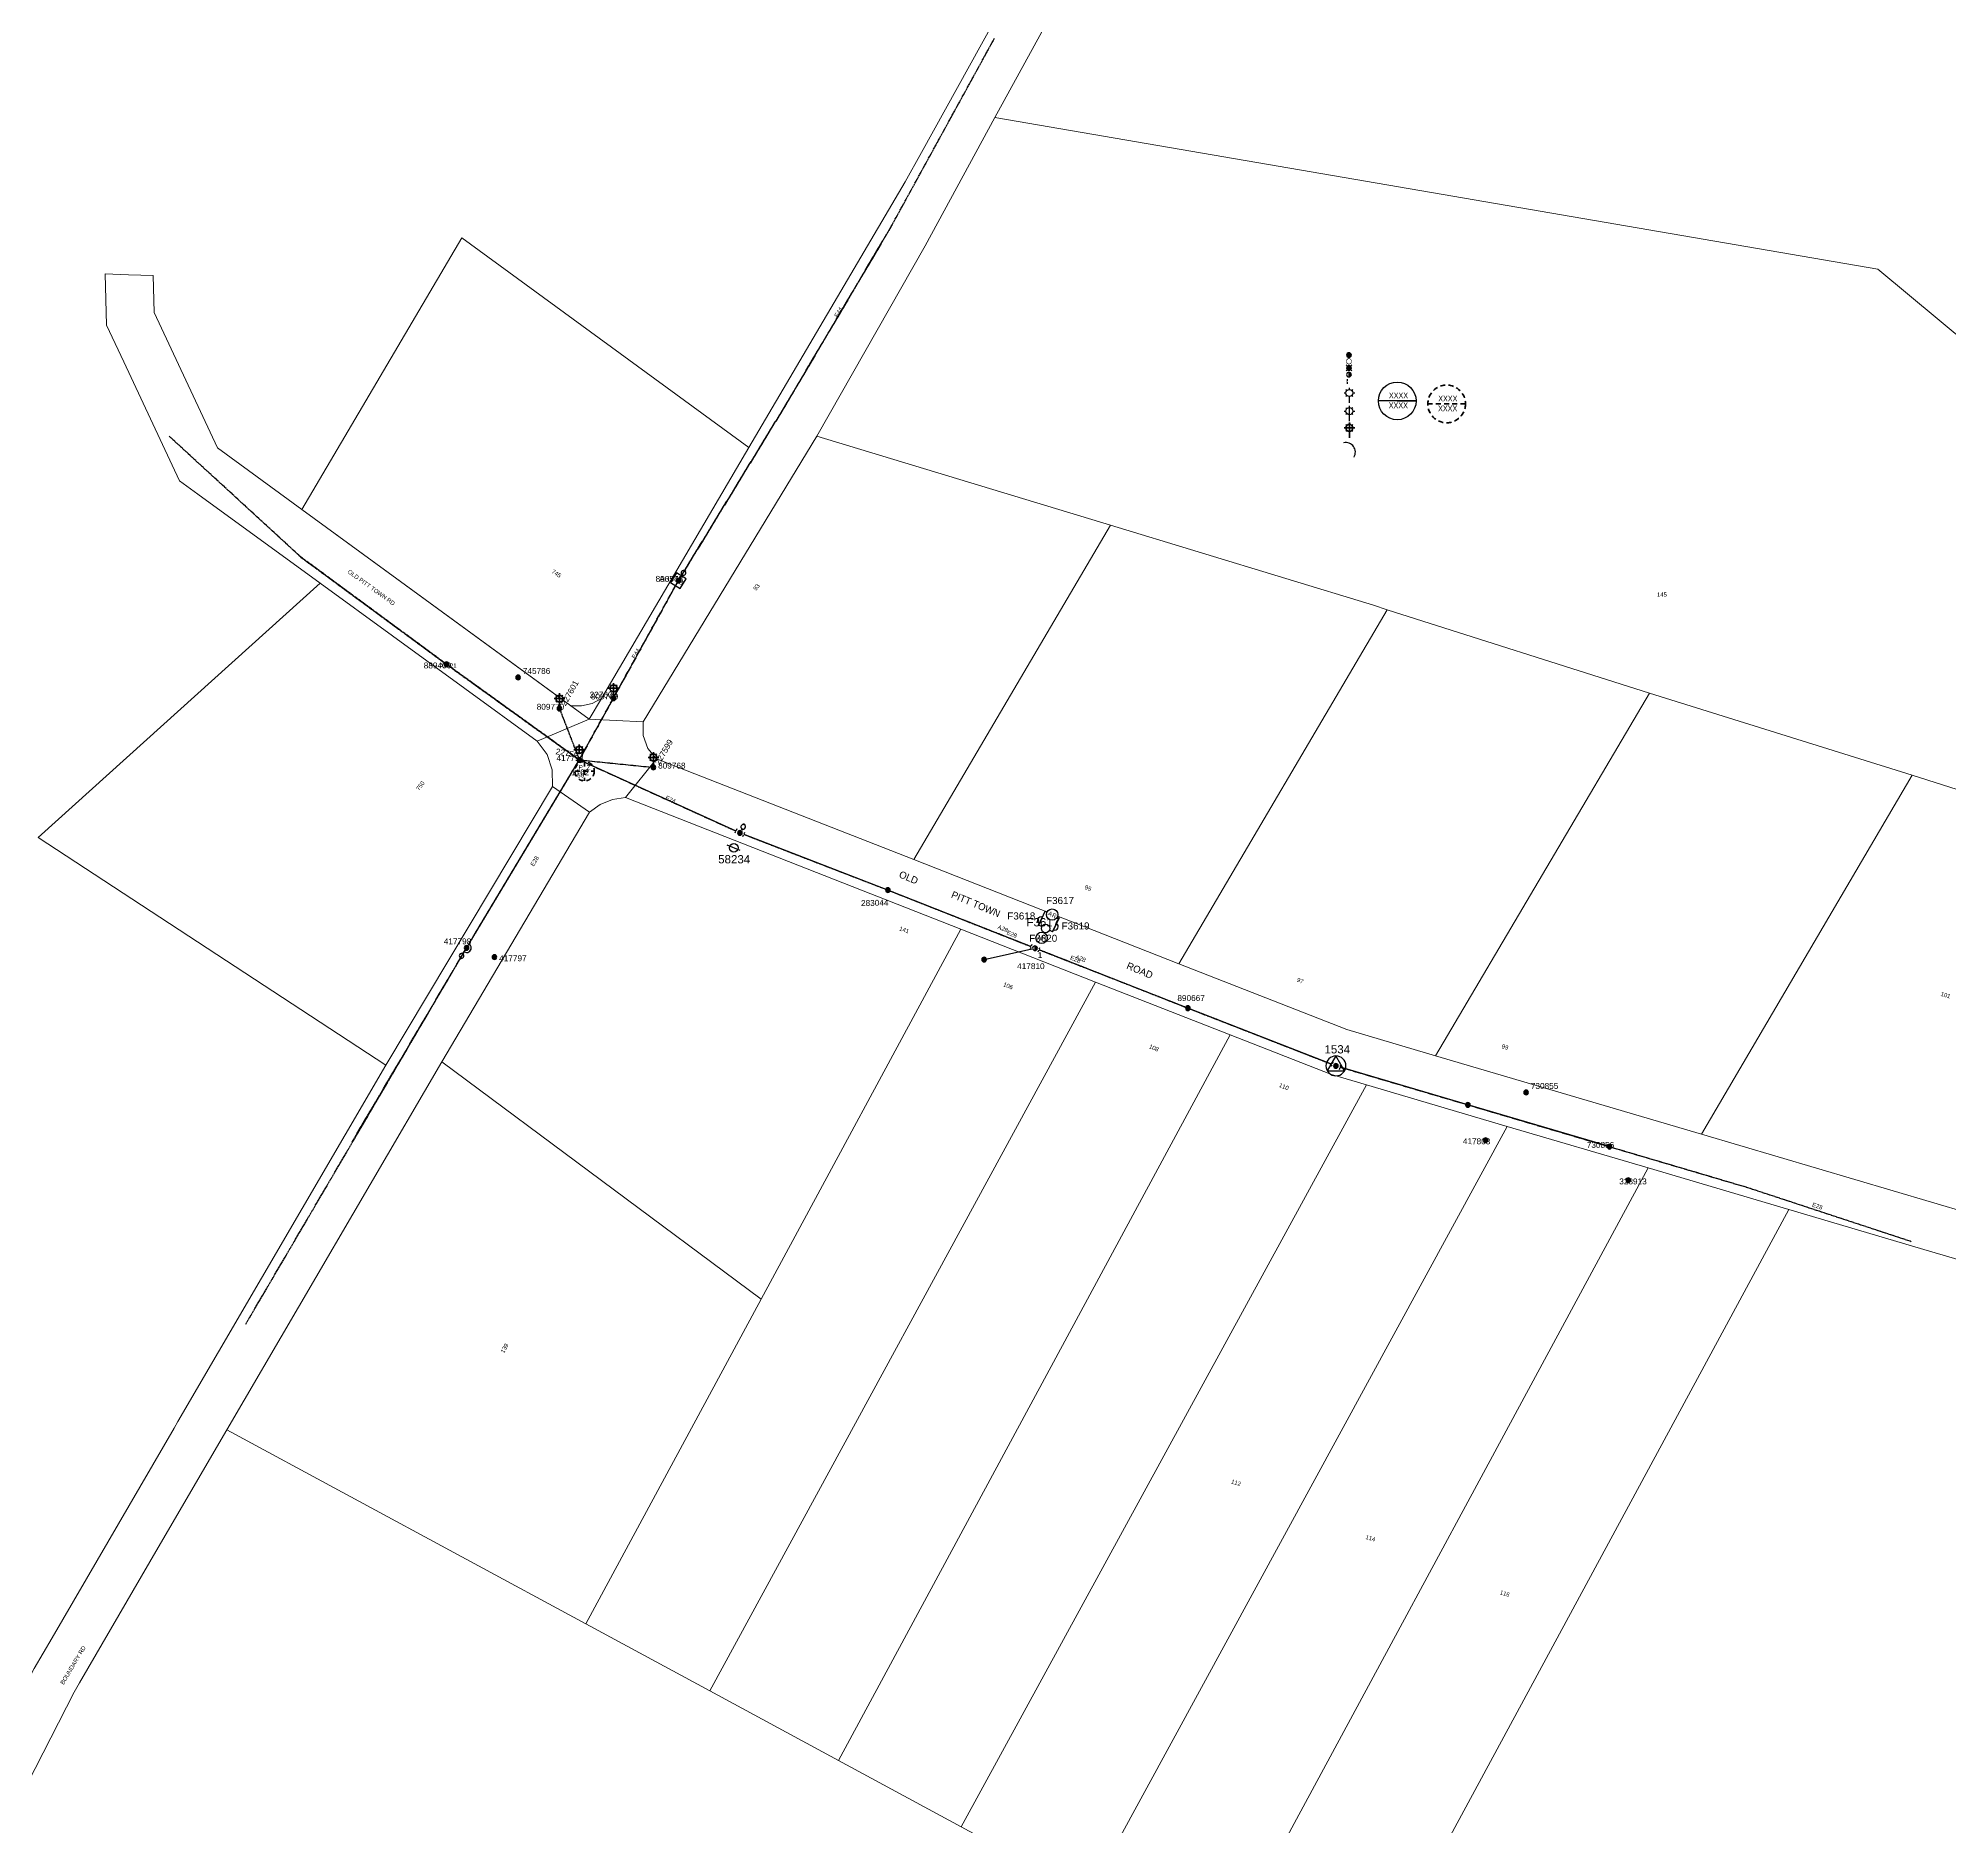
# Model space of a CAD drawing. Header units: metres. Extents: x 303892 to 305050, y 6275818 to 6277177.
# Drawn here: x 304024 to 304836, y 6276029 to 6276788 of the extents above; entities that cross this region are included whole.
import ezdxf
from ezdxf.enums import TextEntityAlignment as Align

# ---------------------------------------------------------------- set-up
doc = ezdxf.new("R2010")
doc.units = ezdxf.units.M
for name, pattern in [('Cable Exist OH', [1, 1, 0]), ('Dash', [5, 3, -2]), ('DASHED', [0.75, 0.5, -0.25])]:
    doc.linetypes.add(name, pattern=pattern)
doc.layers.get('0').update_dxf_attribs({"color": 6})
doc.layers.add('Cadastre Land Parcels_SP_EXT', color=9, linetype='Continuous', lineweight=5)
doc.layers.add('Cadastre Roads_SP_EXT', color=9, linetype='Continuous', lineweight=5)
for name, color, linetype in [('Equip_LV_EXT', 7, 'Continuous'), ('Equip_SL_EXT', 7, 'Continuous'), ('Equip_SP_EXT', 7, 'Continuous'), ('Equip_SP_HV_EXT', 7, 'Continuous'), ('Equip_SP_LV_EXT', 7, 'Continuous'), ('Equip_SP_SL_EXT', 7, 'Continuous'), ('Equip_SP_SL_NEW', 2, 'Continuous'), ('Mains_HV_EXT', 7, 'Continuous'), ('Mains_HV_NEW', 2, 'Continuous'), ('Mains_HV_NEW_Hardwired', 2, 'Continuous'), ('Mains_LV_EXT', 7, 'Continuous'), ('Mains_LV_NEW', 2, 'Continuous'), ('Mains_SL_EXT', 7, 'Continuous'), ('Notes', 7, 'Continuous'), ('Notes_HV_MISC', 7, 'Continuous'), ('OH_Details_SP_MISC', 7, 'Continuous'), ('Sub_SP_TR_HV_LV_EXT', 7, 'Continuous'), ('SupportsOH_SP_TR_HV_LV_SL_EXT', 7, 'Continuous'), ('SupportsOH_SP_TR_HV_LV_SL_NEW', 2, 'Continuous'), ('SupportsUG_SP_LV_EXT', 7, 'Continuous')]:
    doc.layers.add(name, color=color, linetype=linetype)
doc.layers.add('UNKNOWN_FEATURES', color=1, linetype='DASHED', plot=False)
doc.styles.add('HVSW_LABEL', font='arial.ttf')
doc.styles.add('iecARIAL', font='arial.ttf', dxfattribs={"height": 2})
doc.styles.add('IESYMBOL1', font='isocp.shx')
doc.styles.add('ITALICT', font='ITALICT')
doc.styles.add('POLE_LABEL', font='arial.ttf')
doc.styles.add('SLCP_LABEL', font='arial.ttf', dxfattribs={"height": 3.5})
doc.styles.get("Standard").update_dxf_attribs({"font": 'arial.ttf'})

# ---------------------------------------------------------------- blocks, each defined once
blk = doc.blocks.new('SUB_POLE_EXT')
blk.add_wipeout([(0, 4.22), (0.42, 4.2), (0.83, 4.14), (1.21, 4.05), (1.62, 3.9), (1.99, 3.72), (2.35, 3.51), (2.68, 3.26), (2.99, 2.99), (3.28, 2.66), (3.52, 2.34), (3.76, 1.92), (3.9, 1.62), (4.04, 1.23), (4.18, 0.63), (4.22, 0), (4.18, -0.61), (4.06, -1.15), (3.9, -1.62), (3.58, -2.24), (3.22, -2.73), (2.97, -3.01), (2.68, -3.26), (2.36, -3.5), (2, -3.72), (1.64, -3.89), (1.25, -4.03), (0.82, -4.14), (0.42, -4.2), (0, -4.22), (-0.41, -4.2), (-0.8, -4.15), (-1.21, -4.05), (-1.62, -3.9), (-1.99, -3.73), (-2.35, -3.51), (-2.68, -3.26), (-2.96, -3.02), (-3.23, -2.72), (-3.51, -2.35), (-3.71, -2.01), (-3.91, -1.6), (-4.05, -1.21), (-4.16, -0.76), (-4.22, -0.14), (-4.21, 0.39), (-4.14, 0.83), (-4.03, 1.27), (-3.9, 1.63), (-3.71, 2.02), (-3.5, 2.37), (-3.28, 2.67), (-2.99, 2.99), (-2.68, 3.27), (-2.33, 3.52), (-1.98, 3.73), (-1.63, 3.9), (-1.2, 4.05), (-0.78, 4.15), (-0.4, 4.21)])
blk.add_line((2.16, 0.48), (2.16, 0.48, 0))
blk.add_lwpolyline([(-4.22, 0, 1), (4.22, 0, 1)], format="xyb", close=True)
blk.add_lwpolyline([(2.14, 0.52), (0, 4.22), (-3.66, -2.11), (3.66, -2.11)], close=True)
for tag, height, flags, p in [('STREET_CODE', 0.2, 9, (1.5, 0)), ('ASSET_NUM', 3.5, 8, (2, 2)), ('CONSTRUCTED_VOLTAGE', 0.2, 9, (1.5, -0.2)), ('OPERATING_VOLTAGE', 0.2, 9, (1.5, -0.6)), ('OPERATED_BY', 0.2, 9, (1.5, -0.8)), ('ORIENTATION', 0.2, 9, (1.5, -1.2)), ('OWNED_BY', 0.2, 9, (1.5, -1.4)), ('SECONDARY_VOLTAGE', 0.2, 9, (1.5, -1.6)), ('STATE', 0.2, 9, (1.5, -1.8)), ('SUBSTATION_TYPE', 0.2, 9, (1.5, -2)), ('STREETNAME', 0.2, 9, (1.5, -2.8)), ('SUBURB', 0.2, 9, (1.5, -3)), ('Z', 0.2, 1, (1.5, -3.4)), ('NO_PHASES', 0.2, 9, (1.5, -0.4)), ('MAINTAINED_BY', 0.2, 9, (1.5, -1)), ('USAGE', 0.2, 9, (1.5, -2.2)), ('LEGEND', 0.2, 9, (1.5, -2.4)), ('LOCATION', 0.2, 9, (1.5, -2.6)), ('NOTES', 0.2, 9, (1.5, -3.2))]:
    blk.add_attdef(tag, text='', height=height, dxfattribs=dict(flags=flags)).set_placement(p, align=Align.MIDDLE_LEFT)
blk = doc.blocks.new('*U127')
for p, q in [((1.93, -0.01), (1.44, 0.04)), ((1.9, -0.34), (1.41, -0.29)), ((3.86, -0.51), (4.36, -0.56)), ((3.89, -0.18), (4.39, -0.23))]:
    blk.add_line(p, q)
blk.add_lwpolyline([(1.91, -0.17, 1), (3.89, -0.35, 1)], format="xyb", close=True)
at = {"flags": 9}
for tag, p in [('ACTUAL_STATUS', (0, 0)), ('CONSTRUCTED_VOLTAGE', (0, -0.2)), ('OPERATING_VOLTAGE', (0, -0.6)), ('ORIENTATION', (0, -0.8)), ('OWNED_BY', (0, -1)), ('STATE', (0, -1.2)), ('SWITCH_TYPE', (0, -1.4)), ('NO_PHASES', (0, -0.4)), ('USAGE', (0, -1.6)), ('LEGEND', (0, -1.8)), ('NOTES', (0, -2))]:
    blk.add_attdef(tag, text='', height=0.2, dxfattribs=at).set_placement(p, align=Align.MIDDLE_LEFT)
at = {"flags": 1}
blk.add_attdef('Z', (0, 0), '', height=0.2, dxfattribs=at)
blk = doc.blocks.new('LV_OH_LINKS_OPEN_EXT')
for p, q in [((-0.17, 4.97), (-0.17, 5.46)), ((-0.17, 3), (-0.17, 2.5)), ((0.17, 4.97), (0.17, 5.46)), ((0.17, 3), (0.17, 2.5))]:
    blk.add_line(p, q)
blk.add_lwpolyline([(0, 2.99, 1), (0, 4.98, 1)], format="xyb", close=True)
at = {"flags": 9}
for tag, p in [('ACTUAL_STATUS', (0, 0)), ('CONSTRUCTED_VOLTAGE', (0, -0.2)), ('OPERATING_VOLTAGE', (0, -0.6)), ('ORIENTATION', (0, -0.8)), ('OWNED_BY', (0, -1)), ('STATE', (0, -1.2)), ('SWITCH_TYPE', (0, -1.4)), ('NO_PHASES', (0, -0.4)), ('USAGE', (0, -1.6)), ('LEGEND', (0, -1.8)), ('NOTES', (0, -2))]:
    blk.add_attdef(tag, text='', height=0.2, dxfattribs=at).set_placement(p, align=Align.MIDDLE_LEFT)
at = {"flags": 1}
blk.add_attdef('Z', (0, 0), '', height=0.2, dxfattribs=at)
blk = doc.blocks.new('SL_LANTERN_EXT')
at = {"lineweight": 40}
for p, q in [((-2.25, 4.22), (2.25, 4.22)), ((-1.46, 5.68), (-1.06, 5.28)), ((-1.46, 2.76), (-1.06, 3.16)), ((0, 1.97), (0, 6.47)), ((0, 0), (0, 2.72)), ((1.46, 5.68), (1.06, 5.28)), ((1.46, 2.76), (1.06, 3.16))]:
    blk.add_line(p, q, dxfattribs=at)
blk.add_circle((0, 4.22), 1.5, dxfattribs=at)
at = {"style": 'iecARIAL', "flags": 8}
blk.add_attdef('ASSET_NUM', (1.5, 1.5), '', height=2.5, dxfattribs=at)
for tag, p, height, flags in [('OPERATING_VOLTAGE', (0.98, -1.65), 0.2, 9), ('ORIENTATION', (0.98, -1.85), 0.2, 9), ('OWNED_BY', (0.98, -2.05), 0.2, 9), ('STATE', (0.98, -2.25), 0.2, 9), ('CONSTRUCTED_VOLTAGE', (0.98, -0.65), 0.2, 9), ('CONTROL_TYPE', (0.98, -0.85), 0.2, 9), ('LANTERN_PURPOSE', (0.98, -1.05), 0.2, 9), ('LANTERN_TYPE', (0.98, -1.25), 0.2, 9), ('NO_PHASES', (0.98, -1.45), 0.2, 9), ('USAGE', (0.98, -2.45), 0.2, 9), ('CEXIST', (0.98, -2.65), 0.2, 9), ('CNEW', (0.98, -2.85), 0.2, 9), ('CNUMBER', (0.98, -3.05), 0.2, 9), ('CREMOVE', (0.98, -3.25), 0.2, 9), ('CREPLACE', (0.98, -3.45), 0.2, 9), ('LKINGHEIGHT', (0.98, -3.65), 0.2, 9), ('LBRACKET', (0.98, -3.85), 0.2, 9), ('LBRACKETVOCAB', (0.98, -4.05), 0.2, 9), ('LCATEGORY', (0.98, -4.25), 0.2, 9), ('LCHARGE1', (0.98, -4.45), 0.2, 9), ('LCHARGE1PERCENT', (0.98, -4.65), 0.2, 9), ('LCHARGE2', (0.98, -4.85), 0.2, 9), ('LCHARGE2PERCENT', (0.98, -5.05), 0.2, 9), ('LCHARGE3', (0.98, -5.25), 0.2, 9), ('LCHARGE3PERCENT', (0.98, -5.45), 0.2, 9), ('LEXIST', (0.98, -5.65), 0.2, 9), ('LLAMP', (0.98, -5.85), 0.2, 9), ('LLAMPVOCAB', (0.98, -6.05), 0.2, 9), ('LMAST', (0.98, -6.25), 0.2, 9), ('LMASTVOCAB', (0.98, -6.45), 0.2, 9), ('LNEW', (0.98, -6.65), 0.2, 9), ('LANTNUMBER', (0.98, -6.85), 0.2, 9), ('LOUTREACH', (0.98, -7.25), 0.2, 9), ('LOUTREACHVOCAB', (0.98, -7.45), 0.2, 9), ('LRATECODE', (0.98, -7.65), 0.2, 9), ('LREMOVE', (0.98, -7.85), 0.2, 9), ('LREPLACE', (0.98, -8.05), 0.2, 9), ('LTYPE', (0.98, -8.25), 0.2, 9), ('LNUMBER', (2.18, -3.25), 2.5, 8), ('STREETNAME', (0.98, -9.25), 0.2, 9), ('SUBURB', (0.98, -9.45), 0.2, 1), ('LTYPEVOCAB', (0.98, -8.45), 0.2, 9), ('LEGEND', (0.98, -8.65), 0.2, 9), ('LOCATION', (0.98, -8.85), 0.2, 9), ('NOTES', (0.98, -9.05), 0.2, 9)]:
    blk.add_attdef(tag, p, '', height=height, dxfattribs=dict(flags=flags))
blk = doc.blocks.new('POLE_EXT')
blk.add_hatch(color=256).paths.add_polyline_path([(-1, 0, 1), (1, 0, 1)])
blk.add_lwpolyline([(-1, 0, 1), (1, 0, 1)], format="xyb", close=True)
for tag, height, flags, p in [('pNumber', 2.5, 8, (-17.84, 2.07)), ('OWNED_BY', 0.2, 9, (1.35, -0.4)), ('SPECIAL_USE', 0.2, 9, (1.35, -0.8)), ('STATE', 0.2, 9, (1.35, -1)), ('cLV', 0.2, 9, (1.35, -1.4)), ('hDepth', 0.2, 9, (1.35, -1.6)), ('hDia', 0.2, 9, (1.35, -1.8)), ('cHV', 0.2, 9, (1.35, -2)), ('cLinedev', 0.2, 9, (1.35, -3.4)), ('pExisting', 0.2, 9, (1.35, -3.8)), ('pFooting', 0.2, 9, (1.35, -4.4)), ('pNew', 0.2, 9, (1.35, -4.6)), ('pRelocate', 0.2, 9, (1.35, -5)), ('pRemove', 0.2, 9, (1.35, -5.2)), ('pReplace', 0.2, 9, (1.35, -5.4)), ('pStay', 0.2, 9, (1.35, -5.6)), ('pType', 0.2, 9, (1.35, -5.8)), ('cspan', 0.2, 9, (1.35, -6)), ('STREETNAME', 0.2, 9, (1.35, -6.2)), ('SUBURB', 0.2, 9, (1.35, -6.4)), ('OPERATED_BY', 0.2, 9, (1.36, -7.01)), ('PARENT', 0.2, 9, (1.35, -0.6)), ('USAGE', 0.2, 9, (1.35, -1.2)), ('LBRACKET', 0.2, 9, (1.35, -2.2)), ('LExisting', 0.2, 9, (1.35, -2.4)), ('LANTNUMBER', 0.2, 9, (1.35, -2.6)), ('LOther', 0.2, 9, (1.35, -2.8)), ('LRemove', 0.2, 9, (1.35, -3)), ('LEGEND', 0.2, 9, (1.35, -3.2)), ('LOCATION', 0.2, 9, (1.35, -3.6)), ('PFNUMBER', 0.2, 9, (1.35, -4)), ('NEWPFNUMBER', 0.2, 9, (1.35, -4.2)), ('NOTES', 0.2, 9, (1.35, -6.6)), ('MAINTAINED_BY', 0.2, 9, (1.36, -6.81))]:
    blk.add_attdef(tag, text='', height=height, dxfattribs=dict(flags=flags)).set_placement(p, align=Align.MIDDLE_LEFT)
at = {"style": 'POLE_LABEL'}
for tag, height, flags, p in [('STRUCTURE_PLANT_NUMBER', 0.2, 9, (1.35, 0.03)), ('ASSET_NUM', 2.5, 8, (2, 2)), ('STREET_CODE', 0.2, 9, (1.35, -0.2))]:
    blk.add_attdef(tag, text='', height=height, dxfattribs=dict(at, flags=flags)).set_placement(p, align=Align.MIDDLE_LEFT)
at = {"flags": 1}
blk.add_attdef('Z', (1.35, -7.33), '', height=0.2, dxfattribs=at)
blk = doc.blocks.new('HV_ABS_CLOSED_EXT')
blk.add_line((-3, 6.87), (3, 6.87))
blk.add_circle((0, 6.87), 1.8)
at = {"flags": 1}
blk.add_attdef('Z', (0, 0), '', height=0.2, dxfattribs=at)
at = {"style": 'HVSW_LABEL'}
for tag, height, flags, p in [('ASSET_NUM', 3.5, 8, (2, 2)), ('STREET_CODE', 0.2, 9, (0, -0.2))]:
    blk.add_attdef(tag, text='', height=height, dxfattribs=dict(at, flags=flags)).set_placement(p, align=Align.MIDDLE_LEFT)
at = {"flags": 9}
for tag, p in [('ACTUAL_STATUS', (0, -0.4)), ('CONSTRUCTED_VOLTAGE', (0, -0.6)), ('OPERATING_VOLTAGE', (0, -1)), ('ORIENTATION', (0, -1.2)), ('OWNED_BY', (0, -1.4)), ('STATE', (0, -1.6)), ('SWITCH_TYPE', (0, -1.8)), ('STREETNAME', (0, -2.6)), ('SUBURB', (0, -2.8)), ('NO_PHASES', (0, -0.8)), ('USAGE', (0, -2)), ('LEGEND', (0, -2.2)), ('LOCATION', (0, -2.4)), ('NOTES', (0, -3))]:
    blk.add_attdef(tag, text='', height=0.2, dxfattribs=at).set_placement(p, align=Align.MIDDLE_LEFT)
blk = doc.blocks.new('HV_LOAD_BREAK_EXT')
blk.add_lwpolyline([(-2.4, -2.4), (2.4, -2.4), (2.4, 2.4), (-2.4, 2.4)], close=True)
at = {"insert": (-1.1, 0.99), "char_height": 2, "width": 2.9628, "attachment_point": 1}
blk.add_mtext('{\\Fisocp|c0;LB}', dxfattribs=at)
for tag, height, flags, p in [('STREET_CODE', 0.2, 9, (1.5, 0)), ('ASSET_NUM', 2.5, 8, (2, 2)), ('ACTUAL_STATUS', 0.2, 9, (1.5, -0.2)), ('CONSTRUCTED_VOLTAGE', 0.2, 9, (1.5, -0.4)), ('OPERATING_VOLTAGE', 0.2, 9, (1.5, -0.8)), ('ORIENTATION', 0.2, 9, (1.5, -1)), ('OWNED_BY', 0.2, 9, (1.5, -1.2)), ('OPERATED_BY', 0.2, 9, (1.5, -1.4)), ('STATE', 0.2, 9, (1.5, -1.8)), ('SWITCH_TYPE', 0.2, 9, (1.5, -2)), ('STREETNAME', 0.2, 9, (1.5, -2.8)), ('SUBURB', 0.2, 9, (1.5, -3)), ('Z', 0.2, 1, (1.5, -3.6)), ('NO_PHASES', 0.2, 9, (1.5, -0.6)), ('MAINTAINED_BY', 0.2, 9, (1.5, -1.6)), ('USAGE', 0.2, 9, (1.5, -2.2)), ('LEGEND', 0.2, 9, (1.5, -2.4)), ('LOCATION', 0.2, 9, (1.5, -2.6)), ('NOTES', 0.2, 9, (1.5, -3.2)), ('LABEL_ALIGNMENT', 0.2, 9, (1.5, -3.4))]:
    blk.add_attdef(tag, text='', height=height, dxfattribs=dict(flags=flags)).set_placement(p, align=Align.MIDDLE_LEFT)
blk = doc.blocks.new('SLCP_ZELL_EXT')
blk.add_wipeout([(-0.24, 7.5), (-0.71, 7.47), (-1.17, 7.41), (-1.64, 7.32), (-2.09, 7.21), (-2.54, 7.06), (-2.98, 6.89), (-3.41, 6.69), (-3.82, 6.46), (-4.22, 6.21), (-4.6, 5.93), (-4.96, 5.63), (-5.31, 5.31), (-5.63, 4.96), (-5.93, 4.6), (-6.21, 4.22), (-6.46, 3.82), (-6.69, 3.41), (-6.89, 2.98), (-7.06, 2.54), (-7.21, 2.09), (-7.32, 1.64), (-7.41, 1.17), (-7.47, 0.71), (-7.5, 0.24), (-7.5, -0.24), (-7.47, -0.71), (-7.41, -1.17), (-7.32, -1.64), (-7.21, -2.09), (-7.06, -2.54), (-6.89, -2.98), (-6.69, -3.41), (-6.46, -3.82), (-6.21, -4.22), (-5.93, -4.6), (-5.63, -4.96), (-5.31, -5.31), (-4.96, -5.63), (-4.6, -5.93), (-4.22, -6.21), (-3.82, -6.46), (-3.41, -6.69), (-2.98, -6.89), (-2.54, -7.06), (-2.09, -7.21), (-1.64, -7.32), (-1.17, -7.41), (-0.71, -7.47), (-0.24, -7.5), (0.24, -7.5), (0.71, -7.47), (1.17, -7.41), (1.64, -7.32), (2.09, -7.21), (2.54, -7.06), (2.98, -6.89), (3.41, -6.69), (3.82, -6.46), (4.22, -6.21), (4.6, -5.93), (4.96, -5.63), (5.31, -5.31), (5.63, -4.96), (5.93, -4.6), (6.21, -4.22), (6.46, -3.82), (6.69, -3.41), (6.89, -2.98), (7.06, -2.54), (7.21, -2.09), (7.32, -1.64), (7.41, -1.17), (7.47, -0.71), (7.5, -0.24), (7.5, 0.24), (7.47, 0.71), (7.41, 1.17), (7.32, 1.64), (7.21, 2.09), (7.06, 2.54), (6.89, 2.98), (6.69, 3.41), (6.46, 3.82), (6.21, 4.22), (5.93, 4.6), (5.63, 4.96), (5.31, 5.31), (4.96, 5.63), (4.6, 5.93), (4.22, 6.21), (3.82, 6.46), (3.41, 6.69), (2.98, 6.89), (2.54, 7.06), (2.09, 7.21), (1.64, 7.32), (1.17, 7.41), (0.71, 7.47), (0.24, 7.5)])
at = {"linetype": 'Dash', "lineweight": 40, "ltscale": 0.7}
for p, q in [((-4.11, 0), (4.11, 0)), ((0, 4.11), (0, -4.11))]:
    blk.add_line(p, q, dxfattribs=at)
blk.add_circle((0, 0), 4.11, dxfattribs=at)
at = {"lineweight": 40, "style": 'IESYMBOL1'}
for s, p in [('P', (-1.6, 0)), ('Z', (1.7, 0)), ('60', (-1.61, -3.31))]:
    blk.add_text(s, height=2, dxfattribs=at).set_placement(p, align=Align.BOTTOM_CENTER)
at = {"flags": 1}
blk.add_attdef('Z', (0, 0), '', height=0.2, dxfattribs=at)
at = {"style": 'SLCP_LABEL'}
for tag, height, flags, p in [('ASSET_NUM', 2.5, 8, (2, 2)), ('STREET_CODE', 0.2, 9, (0, -0.2))]:
    blk.add_attdef(tag, text='', height=height, dxfattribs=dict(at, flags=flags)).set_placement(p, align=Align.MIDDLE_LEFT)
at = {"flags": 9}
for tag, p in [('CONSTRUCTED_VOLTAGE', (0, -0.4)), ('CONTROL_TYPE', (0, -0.6)), ('OPERATING_VOLTAGE', (0, -1)), ('ORIENTATION', (0, -1.2)), ('OWNED_BY', (0, -1.4)), ('STATE', (0, -2)), ('NO_PHASES', (0, -0.8)), ('USAGE', (0, -1.6)), ('LOCATION', (0, -1.8)), ('NOTES', (0, -2.2))]:
    blk.add_attdef(tag, text='', height=0.2, dxfattribs=at).set_placement(p, align=Align.MIDDLE_LEFT)
blk = doc.blocks.new('POLE_REPLACE_NEW')
for tag, flags, p in [('cspan', 9, (1.5, -5.6)), ('SUBURB', 9, (1.5, -5.8)), ('STREETNAME', 9, (1.5, -6)), ('OPERATED_BY', 9, (1.5, -6.6)), ('Z', 1, (1.5, -7)), ('pStay', 9, (1.5, -5.2)), ('pType', 9, (1.5, -5.4)), ('LOCATION', 9, (1.5, -6.2)), ('NOTES', 9, (1.5, -6.4)), ('MAINTAINED_BY', 9, (1.5, -6.8))]:
    blk.add_attdef(tag, text='', height=0.2, dxfattribs=dict(flags=flags)).set_placement(p, align=Align.MIDDLE_LEFT)
blk.add_wipeout([(0, 1), (-0.13, 0.99), (-0.25, 0.97), (-0.37, 0.93), (-0.48, 0.88), (-0.59, 0.81), (-0.68, 0.73), (-0.77, 0.64), (-0.84, 0.54), (-0.9, 0.43), (-0.95, 0.31), (-0.98, 0.19), (-1, 0.06), (-1, -0.06), (-0.98, -0.19), (-0.95, -0.31), (-0.9, -0.43), (-0.84, -0.54), (-0.77, -0.64), (-0.68, -0.73), (-0.59, -0.81), (-0.48, -0.88), (-0.37, -0.93), (-0.25, -0.97), (-0.13, -0.99), (0, -1), (0.13, -0.99), (0.25, -0.97), (0.37, -0.93), (0.48, -0.88), (0.59, -0.81), (0.68, -0.73), (0.77, -0.64), (0.84, -0.54), (0.9, -0.43), (0.95, -0.31), (0.98, -0.19), (1, -0.06), (1, 0.06), (0.98, 0.19), (0.95, 0.31), (0.9, 0.43), (0.84, 0.54), (0.77, 0.64), (0.68, 0.73), (0.59, 0.81), (0.48, 0.88), (0.37, 0.93), (0.25, 0.97), (0.13, 0.99)])
h = blk.add_hatch(color=256)
edge = h.paths.add_edge_path()
edge.add_arc((0, 0), 1, 270, 450)
edge.add_line((0, 1), (0, -1))
blk.add_lwpolyline([(0, 1), (0, -1)])
at = {"lineweight": -3}
blk.add_arc((0, 0), 1, 90, 270, dxfattribs=at)
blk.add_arc((0, 0), 1, 270, 90)
at = {"style": 'POLE_LABEL', "flags": 9}
blk.add_attdef('STRUCTURE_PLANT_NUMBER', text='', height=0.2, dxfattribs=at).set_placement((1.5, 0.24), align=Align.MIDDLE_LEFT)
for tag, height, flags, p in [('STREET_CODE', 0.2, 9, (1.5, 0)), ('ASSET_NUM', 2.5, 8, (2, 2)), ('OWNED_BY', 0.2, 9, (1.5, -0.2)), ('SPECIAL_USE', 0.2, 9, (1.5, -0.6)), ('STATE', 0.2, 9, (1.5, -0.8)), ('cLV', 0.2, 9, (1.5, -1.2)), ('cHV', 0.2, 9, (1.5, -1.8)), ('cLinedev', 0.2, 9, (1.5, -3.2)), ('PARENT', 0.2, 9, (1.5, -0.4)), ('USAGE', 0.2, 9, (1.5, -1)), ('hDepth', 0.2, 9, (1.5, -1.4)), ('hDia', 0.2, 9, (1.5, -1.6)), ('LBRACKET', 0.2, 9, (1.5, -2)), ('LExisting', 0.2, 9, (1.5, -2.2)), ('LANTNUMBER', 0.2, 9, (1.5, -2.4)), ('LOther', 0.2, 9, (1.5, -2.6)), ('LRemove', 0.2, 9, (1.5, -2.8)), ('LEGEND', 0.2, 9, (1.5, -3)), ('pExisting', 0.2, 9, (1.5, -3.4)), ('PFNUMBER', 0.2, 9, (1.5, -3.6)), ('NEWPFNUMBER', 0.2, 9, (1.5, -3.8)), ('pFooting', 0.2, 9, (1.5, -4)), ('pNew', 0.2, 9, (1.5, -4.2)), ('pNumber', 0.2, 9, (1.5, -4.4)), ('pRelocate', 0.2, 9, (1.5, -4.6)), ('pRemove', 0.2, 9, (1.5, -4.8)), ('pReplace', 0.2, 9, (1.5, -5))]:
    blk.add_attdef(tag, text='', height=height, dxfattribs=dict(flags=flags)).set_placement(p, align=Align.MIDDLE_LEFT)
blk = doc.blocks.new('*U129')
for tag, flags, p in [('STREET_CODE', 9, (1.5, 0)), ('ACTUAL_STATUS', 9, (1.5, -3.2)), ('CONSTRUCTED_VOLTAGE', 9, (1.5, -0.2)), ('OPERATING_VOLTAGE', 9, (1.5, -0.6)), ('ORIENTATION', 9, (1.5, -0.8)), ('OWNED_BY', 9, (1.5, -1)), ('OPERATED_BY', 9, (1.5, -1.2)), ('STATE', 9, (1.5, -1.6)), ('SUBURB', 9, (1.5, -2.2)), ('STREETNAME', 9, (1.5, -2.4)), ('Z', 1, (1.5, -3.4)), ('NO_PHASES', 9, (1.5, -0.4)), ('MAINTAINED_BY', 9, (1.5, -1.4)), ('USAGE', 9, (1.5, -1.8)), ('LEGEND', 9, (1.5, -2)), ('LOCATION', 9, (1.5, -2.6)), ('NOTES', 9, (1.5, -2.8)), ('LABEL_ALIGNMENT', 9, (1.5, -3))]:
    blk.add_attdef(tag, text='', height=0.2, dxfattribs=dict(flags=flags)).set_placement(p, align=Align.MIDDLE_LEFT)
blk.add_wipeout([(-0.27, 14.17), (-0.57, 14.15), (-0.86, 14.09), (-1.15, 14), (-1.42, 13.87), (-1.68, 13.71), (-1.91, 13.52), (-2.12, 13.3), (-2.29, 13.05), (-2.44, 12.79), (-2.55, 12.51), (-2.63, 12.22), (-2.66, 11.92), (-2.66, 11.62), (-2.63, 11.32), (-2.55, 11.02), (-2.44, 10.74), (-2.29, 10.48), (-2.12, 10.24), (-1.91, 10.02), (-1.68, 9.82), (-1.42, 9.66), (-1.15, 9.53), (-0.86, 9.44), (-0.57, 9.39), (-0.27, 9.37), (0.03, 9.39), (0.33, 9.44), (0.62, 9.53), (0.89, 9.66), (1.14, 9.82), (1.38, 10.02), (1.58, 10.24), (1.76, 10.48), (1.9, 10.74), (2.01, 11.02), (2.09, 11.32), (2.13, 11.62), (2.13, 11.92), (2.09, 12.22), (2.01, 12.51), (1.9, 12.79), (1.76, 13.05), (1.58, 13.3), (1.38, 13.52), (1.14, 13.71), (0.89, 13.87), (0.62, 14), (0.33, 14.09), (0.03, 14.15)])
blk.add_circle((-0.27, 11.77), 2.4)
at = {"insert": (-0.27, 11.77), "char_height": 2, "width": 3.6298, "attachment_point": 5}
blk.add_mtext('{\\Fisocp|c0;AR}', dxfattribs=at)
at = {"flags": 8}
blk.add_attdef('ASSET_NUM', text='', height=3.5, dxfattribs=at).set_placement((2, 3.7), align=Align.MIDDLE_LEFT)
blk = doc.blocks.new('*U131')
for p, q in [((-6, -6.88), (-4.8, -6.88)), ((-1.2, -6.88), (0, -6.88))]:
    blk.add_line(p, q)
blk.add_circle((-3, -6.88), 1.8)
for tag, height, flags, p in [('STREET_CODE', 0.2, 9, (1.5, 0)), ('ASSET_NUM', 3.5, 8, (2, 2)), ('ACTUAL_STATUS', 0.2, 9, (1.5, -0.2)), ('CONSTRUCTED_VOLTAGE', 0.2, 9, (1.5, -0.4)), ('OPERATING_VOLTAGE', 0.2, 9, (1.5, -0.8)), ('ORIENTATION', 0.2, 9, (1.5, -1)), ('OWNED_BY', 0.2, 9, (1.5, -1.2)), ('STATE', 0.2, 9, (1.5, -1.4)), ('SWITCH_TYPE', 0.2, 9, (1.5, -1.6)), ('SUBURB', 0.2, 9, (1.5, -2.2)), ('STREETNAME', 0.2, 9, (1.5, -2.4)), ('OPERATED_BY', 0.2, 9, (1.5, -3.2)), ('Z', 0.2, 1, (1.5, -3.6)), ('NO_PHASES', 0.2, 9, (1.5, -0.6)), ('USAGE', 0.2, 9, (1.5, -1.8)), ('LEGEND', 0.2, 9, (1.5, -2)), ('LOCATION', 0.2, 9, (1.5, -2.6)), ('NOTES', 0.2, 9, (1.5, -2.8)), ('MAINTAINED_BY', 0.2, 9, (1.5, -3)), ('LABEL_ALIGNMENT', 0.2, 9, (1.5, -3.4))]:
    blk.add_attdef(tag, text='', height=height, dxfattribs=dict(flags=flags)).set_placement(p, align=Align.MIDDLE_LEFT)
blk = doc.blocks.new('*U130')
blk.add_wipeout([(0, 2.4), (-0.3, 2.38), (-0.6, 2.32), (-0.88, 2.23), (-1.16, 2.1), (-1.41, 1.94), (-1.64, 1.75), (-1.85, 1.53), (-2.03, 1.29), (-2.17, 1.02), (-2.28, 0.74), (-2.36, 0.45), (-2.4, 0.15), (-2.4, -0.15), (-2.36, -0.45), (-2.28, -0.74), (-2.17, -1.02), (-2.03, -1.29), (-1.85, -1.53), (-1.64, -1.75), (-1.41, -1.94), (-1.16, -2.1), (-0.88, -2.23), (-0.6, -2.32), (-0.3, -2.38), (0, -2.4), (0.3, -2.38), (0.6, -2.32), (0.88, -2.23), (1.16, -2.1), (1.41, -1.94), (1.64, -1.75), (1.85, -1.53), (2.03, -1.29), (2.17, -1.02), (2.28, -0.74), (2.36, -0.45), (2.4, -0.15), (2.4, 0.15), (2.36, 0.45), (2.28, 0.74), (2.17, 1.02), (2.03, 1.29), (1.85, 1.53), (1.64, 1.75), (1.41, 1.94), (1.16, 2.1), (0.88, 2.23), (0.6, 2.32), (0.3, 2.38)])
blk.add_circle((0, 0), 2.4)
at = {"insert": (0, 0), "char_height": 2, "width": 3.6298, "attachment_point": 5}
blk.add_mtext('{\\Fisocp|c0;AR}', dxfattribs=at)
for tag, height, flags, p in [('STREET_CODE', 0.2, 9, (1.5, 0)), ('ASSET_NUM', 3.5, 8, (2, 3.7)), ('ACTUAL_STATUS', 0.2, 9, (1.5, -3.2)), ('CONSTRUCTED_VOLTAGE', 0.2, 9, (1.5, -0.2)), ('OPERATING_VOLTAGE', 0.2, 9, (1.5, -0.6)), ('ORIENTATION', 0.2, 9, (1.5, -0.8)), ('OWNED_BY', 0.2, 9, (1.5, -1)), ('OPERATED_BY', 0.2, 9, (1.5, -1.2)), ('STATE', 0.2, 9, (1.5, -1.6)), ('SUBURB', 0.2, 9, (1.5, -2.2)), ('STREETNAME', 0.2, 9, (1.5, -2.4)), ('Z', 0.2, 1, (1.5, -3.4)), ('NO_PHASES', 0.2, 9, (1.5, -0.4)), ('MAINTAINED_BY', 0.2, 9, (1.5, -1.4)), ('USAGE', 0.2, 9, (1.5, -1.8)), ('LEGEND', 0.2, 9, (1.5, -2)), ('LOCATION', 0.2, 9, (1.5, -2.6)), ('NOTES', 0.2, 9, (1.5, -2.8)), ('LABEL_ALIGNMENT', 0.2, 9, (1.5, -3))]:
    blk.add_attdef(tag, text='', height=height, dxfattribs=dict(flags=flags)).set_placement(p, align=Align.MIDDLE_LEFT)
blk = doc.blocks.new('HV_USL_CLOSED_NEW')
blk.add_line((2.4, 0), (-2.4, 0))
blk.add_lwpolyline([(1.44, 0, 0.414214), (0, 1.44, 0.414214), (-1.44, 0)], format="xyb")
for tag, height, flags, p in [('STREET_CODE', 0.2, 9, (1.5, 0)), ('ASSET_NUM', 3.5, 8, (2, 2)), ('ACTUAL_STATUS', 0.2, 9, (1.5, -0.2)), ('CONSTRUCTED_VOLTAGE', 0.2, 9, (1.5, -0.4)), ('OPERATING_VOLTAGE', 0.2, 9, (1.5, -0.8)), ('ORIENTATION', 0.2, 9, (1.5, -1)), ('OWNED_BY', 0.2, 9, (1.5, -1.2)), ('OPERATED_BY', 0.2, 9, (1.5, -1.4)), ('STATE', 0.2, 9, (1.5, -1.8)), ('SWITCH_TYPE', 0.2, 9, (1.5, -2)), ('SUBURB', 0.2, 9, (1.5, -2.6)), ('STREETNAME', 0.2, 9, (1.5, -2.8)), ('Z', 0.2, 1, (1.5, -3.6)), ('NO_PHASES', 0.2, 9, (1.5, -0.6)), ('MAINTAINED_BY', 0.2, 9, (1.5, -1.6)), ('USAGE', 0.2, 9, (1.5, -2.2)), ('LEGEND', 0.2, 9, (1.5, -2.4)), ('LOCATION', 0.2, 9, (1.5, -3)), ('NOTES', 0.2, 9, (1.5, -3.2)), ('LABEL_ALIGNMENT', 0.2, 9, (1.5, -3.4))]:
    blk.add_attdef(tag, text='', height=height, dxfattribs=dict(flags=flags)).set_placement(p, align=Align.MIDDLE_LEFT)
blk = doc.blocks.new('End Shackle_NEW')
blk.add_line((1, 1.81), (-1, 1.81))
at = {"flags": 1}
blk.add_attdef('Z', (0, 0), '', height=0.2, dxfattribs=at)
at = {"flags": 9}
for tag, p in [('CONNECTOR_TYPE', (0, 0)), ('CONSTRUCTED_VOLTAGE', (0, -0.2)), ('OPERATING_VOLTAGE', (0, -0.6)), ('ORIENTATION', (0, -0.8)), ('OWNED_BY', (0, -1)), ('STATE', (0, -1.2)), ('OPERATED_BY', (0, -2.01)), ('NO_PHASES', (0, -0.4)), ('USAGE', (0, -1.4)), ('NOTES', (0, -1.6)), ('MAINTAINED_BY', (0, -1.81))]:
    blk.add_attdef(tag, text='', height=0.2, dxfattribs=at).set_placement(p, align=Align.MIDDLE_LEFT)
blk.add_wipeout([(-0.25, 0), (-0.25, 1.81), (0.25, 1.82), (0.25, 0)])
blk = doc.blocks.new('POLE_NEW')
at = {"lineweight": -3}
blk.add_lwpolyline([(-1, 0, 1), (1, 0, 1)], format="xyb", close=True, dxfattribs=at)
at = {"flags": 9}
for tag, p in [('cspan', (0, -6)), ('STREETNAME', (0, -6.2)), ('SUBURB', (0, -6.4)), ('pReplace', (0, -5.4)), ('pStay', (0, -5.6)), ('pType', (0, -5.8))]:
    blk.add_attdef(tag, p, '', height=0.2, dxfattribs=at)
blk.add_wipeout([(0, 1), (0.19, 0.98), (0.38, 0.93), (0.55, 0.83), (0.71, 0.71), (0.83, 0.56), (0.92, 0.38), (0.98, 0.19), (1, 0), (0.98, -0.2), (0.92, -0.38), (0.83, -0.56), (0.71, -0.71), (0.55, -0.83), (0.38, -0.92), (0.2, -0.98), (0, -1), (-0.19, -0.98), (-0.38, -0.92), (-0.56, -0.83), (-0.71, -0.71), (-0.83, -0.55), (-0.93, -0.38), (-0.98, -0.19), (-1, 0), (-0.98, 0.2), (-0.92, 0.38), (-0.83, 0.55), (-0.71, 0.71), (-0.56, 0.83), (-0.38, 0.92), (-0.2, 0.98)])
for tag, p, height, flags in [('pNumber', (-17.84, 2.07), 2.5, 8), ('OWNED_BY', (0, -0.2), 0.2, 9), ('SPECIAL_USE', (0, -0.6), 0.2, 9), ('STATE', (0, -0.8), 0.2, 9), ('cLV', (0, -1.2), 0.2, 9), ('cHV', (0, -1.8), 0.2, 9), ('cLinedev', (0, -3.2), 0.2, 9), ('PARENT', (0, -0.4), 0.2, 9), ('USAGE', (0, -1), 0.2, 9), ('hDepth', (0, -1.4), 0.2, 9), ('hDia', (0, -1.6), 0.2, 9), ('LBRACKET', (0, -2), 0.2, 9), ('LExisting', (0, -2.2), 0.2, 9), ('LANTNUMBER', (0, -2.4), 0.2, 9), ('LOther', (0, -2.6), 0.2, 9), ('LRemove', (0, -2.8), 0.2, 9), ('LEGEND', (0, -3), 0.2, 9), ('LOCATION', (0, -3.4), 0.2, 9), ('NOTES', (0, -3.6), 0.2, 9), ('pExisting', (0, -3.8), 0.2, 9), ('PFNUMBER', (0, -4), 0.2, 9), ('NEWPFNUMBER', (0, -4.2), 0.2, 9), ('pFooting', (0, -4.4), 0.2, 9), ('pNew', (0, -4.6), 0.2, 9), ('pRelocate', (0, -5), 0.2, 9), ('pRemove', (0, -5.2), 0.2, 9)]:
    blk.add_attdef(tag, p, '', height=height, dxfattribs=dict(flags=flags))
at = {"style": 'iecARIAL', "flags": 8}
blk.add_attdef('ASSET_NUM', (1.5, 1.5), '', height=2.5, dxfattribs=at)
blk = doc.blocks.new('POLE_DEL')
h = blk.add_hatch(color=256)
edge = h.paths.add_edge_path()
edge.add_arc((0, 0), 1, 180, 360)
edge.add_arc((0, 0), 1, 0, 180)
for p, q in [((-1.26, 1.26), (1.26, -1.26)), ((-1.26, -1.26), (1.26, 1.26))]:
    blk.add_line(p, q)
blk.add_lwpolyline([(-1, 0, 1), (1, 0, 1)], format="xyb", close=True)
for tag, p, height, flags in [('OWNED_BY', (0, -0.2), 0.2, 9), ('pNumber', (0, 2.07), 2.5, 8), ('SPECIAL_USE', (0, -0.4), 0.2, 9), ('STATE', (0, -0.6), 0.2, 9), ('cLV', (0, -1), 0.2, 9), ('cHV', (0, -1.6), 0.2, 9), ('cLinedev', (0, -3), 0.2, 9), ('cspan', (0, -5.8), 0.2, 9), ('STREETNAME', (0, -6), 0.2, 9), ('SUBURB', (0, -6.2), 0.2, 9), ('USAGE', (0, -0.8), 0.2, 9), ('hDepth', (0, -1.2), 0.2, 9), ('hDia', (0, -1.4), 0.2, 9), ('LBRACKET', (0, -1.8), 0.2, 9), ('LExisting', (0, -2), 0.2, 9), ('LANTNUMBER', (0, -2.2), 0.2, 9), ('LOther', (0, -2.4), 0.2, 9), ('LRemove', (0, -2.6), 0.2, 9), ('LEGEND', (0, -2.8), 0.2, 9), ('LOCATION', (0, -3.2), 0.2, 9), ('NOTES', (0, -3.4), 0.2, 9), ('pExisting', (0, -3.6), 0.2, 9), ('PFNUMBER', (0, -3.8), 0.2, 9), ('NEWPFNUMBER', (0, -4), 0.2, 9), ('pFooting', (0, -4.2), 0.2, 9), ('pNew', (0, -4.4), 0.2, 9), ('pRelocate', (0, -4.8), 0.2, 9), ('pRemove', (0, -5), 0.2, 9), ('pReplace', (0, -5.2), 0.2, 9), ('pStay', (0, -5.4), 0.2, 9), ('pType', (0, -5.6), 0.2, 9)]:
    blk.add_attdef(tag, p, '', height=height, dxfattribs=dict(flags=flags))
blk = doc.blocks.new('SL_LANTERN_NEW')
for p, q in [((-2.25, 4.22), (-1.5, 4.22)), ((-1.46, 5.68), (-1.06, 5.28)), ((-1.46, 2.76), (-1.06, 3.16)), ((0, 5.72), (0, 6.47)), ((0, 0), (0, 2.72)), ((0, 0), (0, 0)), ((1.46, 5.68), (1.06, 5.28)), ((1.46, 2.76), (1.06, 3.16)), ((1.5, 4.22), (2.25, 4.22))]:
    blk.add_line(p, q)
blk.add_circle((0, 4.22), 1.5)
for tag, p, height, flags in [('CONSTRUCTED_VOLTAGE', (0, -0.2), 0.2, 9), ('CONTROL_TYPE', (0, -0.4), 0.2, 9), ('OPERATING_VOLTAGE', (0, -1.2), 0.2, 9), ('ORIENTATION', (0, -1.4), 0.2, 9), ('OWNED_BY', (0, -1.6), 0.2, 9), ('STATE', (0, -1.8), 0.2, 9), ('CEXIST', (0, -2.2), 0.2, 9), ('CNEW', (0, -2.4), 0.2, 9), ('CNUMBER', (0, -2.6), 0.2, 9), ('CREMOVE', (0, -2.8), 0.2, 9), ('CREPLACE', (0, -3), 0.2, 9), ('LANTERN_PURPOSE', (0, -0.6), 0.2, 9), ('LANTERN_TYPE', (0, -0.8), 0.2, 9), ('NO_PHASES', (0, -1), 0.2, 9), ('USAGE', (0, -2), 0.2, 9), ('LKINGHEIGHT', (0, -3.2), 0.2, 9), ('LBRACKET', (0, -3.4), 0.2, 9), ('LBRACKETVOCAB', (0, -3.6), 0.2, 9), ('LCATEGORY', (0, -3.8), 0.2, 9), ('LCHARGE1', (0, -4), 0.2, 9), ('LCHARGE1PERCENT', (0, -4.2), 0.2, 9), ('LCHARGE2', (0, -4.4), 0.2, 9), ('LCHARGE2PERCENT', (0, -4.6), 0.2, 9), ('LCHARGE3', (0, -4.8), 0.2, 9), ('LCHARGE3PERCENT', (0, -5), 0.2, 9), ('LEXIST', (0, -5.2), 0.2, 9), ('LLAMP', (0, -5.4), 0.2, 9), ('LLAMPVOCAB', (0, -5.6), 0.2, 9), ('LMAST', (0, -5.8), 0.2, 9), ('LMASTVOCAB', (0, -6), 0.2, 9), ('LNEW', (0, -6.2), 0.2, 9), ('LANTNUMBER', (0, -6.4), 0.2, 9), ('LOUTREACH', (0, -6.8), 0.2, 9), ('LOUTREACHVOCAB', (0, -7), 0.2, 9), ('LRATECODE', (0, -7.2), 0.2, 9), ('LREMOVE', (0, -7.4), 0.2, 9), ('LREPLACE', (0, -7.6), 0.2, 9), ('LTYPE', (0, -7.8), 0.2, 9), ('LTYPEVOCAB', (0, -8), 0.2, 9), ('LEGEND', (0, -8.2), 0.2, 9), ('LNUMBER', (1.2, -2.8), 2.5, 8), ('STREETNAME', (0, -8.8), 0.2, 9), ('SUBURB', (0, -9), 0.2, 9), ('LOCATION', (0, -8.4), 0.2, 9), ('NOTES', (0, -8.6), 0.2, 9)]:
    blk.add_attdef(tag, p, '', height=height, dxfattribs=dict(flags=flags))
at = {"style": 'iecARIAL', "flags": 8}
blk.add_attdef('ASSET_NUM', (1.5, 1.5), '', height=2.5, dxfattribs=at)
blk = doc.blocks.new('SL_LANTERN_REPLACE_NEW')
for p, q in [((-2.25, 4.22), (-1.5, 4.22)), ((-1.46, 5.68), (-1.06, 5.28)), ((-1.46, 2.76), (-1.06, 3.16)), ((0, 2.72), (0, 6.47)), ((0, 0), (0, 2.72)), ((0, 0), (0, 0)), ((1.46, 5.68), (1.06, 5.28)), ((1.46, 2.76), (1.06, 3.16)), ((1.5, 4.22), (2.25, 4.22))]:
    blk.add_line(p, q)
blk.add_circle((0, 4.22), 1.5)
for tag, p, height, flags in [('CONSTRUCTED_VOLTAGE', (0, -0.2), 0.2, 9), ('CONTROL_TYPE', (0, -0.4), 0.2, 9), ('OPERATING_VOLTAGE', (0, -1.2), 0.2, 9), ('ORIENTATION', (0, -1.4), 0.2, 9), ('OWNED_BY', (0, -1.6), 0.2, 9), ('STATE', (0, -1.8), 0.2, 9), ('CEXIST', (0, -2.2), 0.2, 9), ('CNEW', (0, -2.4), 0.2, 9), ('CNUMBER', (0, -2.6), 0.2, 9), ('CREMOVE', (0, -2.8), 0.2, 9), ('CREPLACE', (0, -3), 0.2, 9), ('LANTERN_PURPOSE', (0, -0.6), 0.2, 9), ('LANTERN_TYPE', (0, -0.8), 0.2, 9), ('NO_PHASES', (0, -1), 0.2, 9), ('USAGE', (0, -2), 0.2, 9), ('LKINGHEIGHT', (0, -3.2), 0.2, 9), ('LBRACKET', (0, -3.4), 0.2, 9), ('LBRACKETVOCAB', (0, -3.6), 0.2, 9), ('LCATEGORY', (0, -3.8), 0.2, 9), ('LCHARGE1', (0, -4), 0.2, 9), ('LCHARGE1PERCENT', (0, -4.2), 0.2, 9), ('LCHARGE2', (0, -4.4), 0.2, 9), ('LCHARGE2PERCENT', (0, -4.6), 0.2, 9), ('LCHARGE3', (0, -4.8), 0.2, 9), ('LCHARGE3PERCENT', (0, -5), 0.2, 9), ('LEXIST', (0, -5.2), 0.2, 9), ('LLAMP', (0, -5.4), 0.2, 9), ('LLAMPVOCAB', (0, -5.6), 0.2, 9), ('LMAST', (0, -5.8), 0.2, 9), ('LMASTVOCAB', (0, -6), 0.2, 9), ('LNEW', (0, -6.2), 0.2, 9), ('LANTNUMBER', (0, -6.4), 0.2, 9), ('LOUTREACH', (0, -6.8), 0.2, 9), ('LOUTREACHVOCAB', (0, -7), 0.2, 9), ('LRATECODE', (0, -7.2), 0.2, 9), ('LREMOVE', (0, -7.4), 0.2, 9), ('LREPLACE', (0, -7.6), 0.2, 9), ('LTYPE', (0, -7.8), 0.2, 9), ('LTYPEVOCAB', (0, -8), 0.2, 9), ('LEGEND', (0, -8.2), 0.2, 9), ('LNUMBER', (1.2, -2.8), 2.5, 8), ('STREETNAME', (0, -12.6), 0.2, 9), ('SUBURB', (0, -12.8), 0.2, 9), ('LOCATION', (0, -8.4), 0.2, 9), ('NEW_LKINGHEIGHT', (0, -8.6), 0.2, 8), ('NEW_LBRACKET', (0, -8.8), 0.2, 8), ('NEW_LBRACKETVOCAB', (0, -9), 0.2, 8), ('NEW_LCATEGORY', (0, -9.2), 0.2, 8), ('NEW_LCHARGE1', (0, -9.4), 0.2, 8), ('NEW_LCHARGE1PERCENT', (0, -9.6), 0.2, 8), ('NEW_LCHARGE2', (0, -9.8), 0.2, 8), ('NEW_LCHARGE2PERCENT', (0, -10), 0.2, 8), ('NEW_LCHARGE3', (0, -10.2), 0.2, 8), ('NEW_LCHARGE3PERCENT', (0, -10.4), 0.2, 8), ('NEW_LLAMP', (0, -10.6), 0.2, 8), ('NEW_LLAMPVOCAB', (0, -10.8), 0.2, 8), ('NEW_LMAST', (0, -11), 0.2, 8), ('NEW_LMASTVOCAB', (0, -11.2), 0.2, 8), ('NEW_LOUTREACH', (0, -11.4), 0.2, 8), ('NEW_LOUTREACHVOCAB', (0, -11.6), 0.2, 8), ('NEW_LRATECODE', (0, -11.8), 0.2, 8), ('NEW_LTYPE', (0, -12), 0.2, 8), ('NEW_LTYPEVOCAB', (0, -12.2), 0.2, 8), ('NOTES', (0, -12.4), 0.2, 9)]:
    blk.add_attdef(tag, p, '', height=height, dxfattribs=dict(flags=flags))
at = {"style": 'iecARIAL', "flags": 8}
blk.add_attdef('ASSET_NUM', (1.5, 1.5), '', height=2.5, dxfattribs=at)
blk = doc.blocks.new('BOND POINT')
blk.add_hatch(color=256).paths.add_polyline_path([(-1, 0, 1), (1, 0, 1)])
blk = doc.blocks.new('SLANTERN_NUM_EXT')
blk.add_wipeout([(-0.31, 10), (-0.94, 9.96), (-1.57, 9.88), (-2.18, 9.76), (-2.79, 9.61), (-3.39, 9.41), (-3.97, 9.18), (-4.54, 8.91), (-5.09, 8.61), (-5.62, 8.27), (-6.13, 7.91), (-6.62, 7.5), (-7.07, 7.07), (-7.5, 6.62), (-7.91, 6.13), (-8.27, 5.62), (-8.61, 5.09), (-8.91, 4.54), (-9.18, 3.97), (-9.41, 3.39), (-9.61, 2.79), (-9.76, 2.18), (-9.88, 1.57), (-9.96, 0.94), (-10, 0.31), (-10, -0.31), (-9.96, -0.94), (-9.88, -1.57), (-9.76, -2.18), (-9.61, -2.79), (-9.41, -3.39), (-9.18, -3.97), (-8.91, -4.54), (-8.61, -5.09), (-8.27, -5.62), (-7.91, -6.13), (-7.5, -6.62), (-7.07, -7.07), (-6.62, -7.5), (-6.13, -7.91), (-5.62, -8.27), (-5.09, -8.61), (-4.54, -8.91), (-3.97, -9.18), (-3.39, -9.41), (-2.79, -9.61), (-2.18, -9.76), (-1.57, -9.88), (-0.94, -9.96), (-0.31, -10), (0.31, -10), (0.94, -9.96), (1.57, -9.88), (2.18, -9.76), (2.79, -9.61), (3.39, -9.41), (3.97, -9.18), (4.54, -8.91), (5.09, -8.61), (5.62, -8.27), (6.13, -7.91), (6.62, -7.5), (7.07, -7.07), (7.5, -6.62), (7.91, -6.13), (8.27, -5.62), (8.61, -5.09), (8.91, -4.54), (9.18, -3.97), (9.41, -3.39), (9.61, -2.79), (9.76, -2.18), (9.88, -1.57), (9.96, -0.94), (10, -0.31), (10, 0.31), (9.96, 0.94), (9.88, 1.57), (9.76, 2.18), (9.61, 2.79), (9.41, 3.39), (9.18, 3.97), (8.91, 4.54), (8.61, 5.09), (8.27, 5.62), (7.91, 6.13), (7.5, 6.62), (7.07, 7.07), (6.62, 7.5), (6.13, 7.91), (5.62, 8.27), (5.09, 8.61), (4.54, 8.91), (3.97, 9.18), (3.39, 9.41), (2.79, 9.61), (2.18, 9.76), (1.57, 9.88), (0.94, 9.96), (0.31, 10)])
at = {"linetype": 'Dash', "lineweight": 40, "ltscale": 0.7}
blk.add_line((8, 0), (-8, 0), dxfattribs=at)
blk.add_circle((0, 0), 8, dxfattribs=at)
at = {"lineweight": 40, "width": 0.7}
for tag, p in [('SNUMBER', (0.51, 1.05)), ('CNUMBER', (0.44, -3.15))]:
    blk.add_attdef(tag, text='', height=2.5, dxfattribs=at).set_placement(p, align=Align.CENTER)
at = {"lineweight": 40, "flags": 1}
blk.add_attdef('Z', (0, 0), '', height=0.2, dxfattribs=at)
blk = doc.blocks.new('SLANTERN_NUM_NEW')
blk.add_wipeout([(-0.31, 10), (-0.94, 9.96), (-1.57, 9.88), (-2.18, 9.76), (-2.79, 9.61), (-3.39, 9.41), (-3.97, 9.18), (-4.54, 8.91), (-5.09, 8.61), (-5.62, 8.27), (-6.13, 7.91), (-6.62, 7.5), (-7.07, 7.07), (-7.5, 6.62), (-7.91, 6.13), (-8.27, 5.62), (-8.61, 5.09), (-8.91, 4.54), (-9.18, 3.97), (-9.41, 3.39), (-9.61, 2.79), (-9.76, 2.18), (-9.88, 1.57), (-9.96, 0.94), (-10, 0.31), (-10, -0.31), (-9.96, -0.94), (-9.88, -1.57), (-9.76, -2.18), (-9.61, -2.79), (-9.41, -3.39), (-9.18, -3.97), (-8.91, -4.54), (-8.61, -5.09), (-8.27, -5.62), (-7.91, -6.13), (-7.5, -6.62), (-7.07, -7.07), (-6.62, -7.5), (-6.13, -7.91), (-5.62, -8.27), (-5.09, -8.61), (-4.54, -8.91), (-3.97, -9.18), (-3.39, -9.41), (-2.79, -9.61), (-2.18, -9.76), (-1.57, -9.88), (-0.94, -9.96), (-0.31, -10), (0.31, -10), (0.94, -9.96), (1.57, -9.88), (2.18, -9.76), (2.79, -9.61), (3.39, -9.41), (3.97, -9.18), (4.54, -8.91), (5.09, -8.61), (5.62, -8.27), (6.13, -7.91), (6.62, -7.5), (7.07, -7.07), (7.5, -6.62), (7.91, -6.13), (8.27, -5.62), (8.61, -5.09), (8.91, -4.54), (9.18, -3.97), (9.41, -3.39), (9.61, -2.79), (9.76, -2.18), (9.88, -1.57), (9.96, -0.94), (10, -0.31), (10, 0.31), (9.96, 0.94), (9.88, 1.57), (9.76, 2.18), (9.61, 2.79), (9.41, 3.39), (9.18, 3.97), (8.91, 4.54), (8.61, 5.09), (8.27, 5.62), (7.91, 6.13), (7.5, 6.62), (7.07, 7.07), (6.62, 7.5), (6.13, 7.91), (5.62, 8.27), (5.09, 8.61), (4.54, 8.91), (3.97, 9.18), (3.39, 9.41), (2.79, 9.61), (2.18, 9.76), (1.57, 9.88), (0.94, 9.96), (0.31, 10)])
at = {"linetype": 'Continuous'}
blk.add_line((8, 0), (-8, 0), dxfattribs=at)
blk.add_line((0, 0), (8, 0))
blk.add_circle((0, 0), 8, dxfattribs=at)
at = {"width": 0.7}
for tag, p in [('SNUMBER', (0.51, 1.05)), ('CNUMBER', (0.44, -3.15))]:
    blk.add_attdef(tag, text='', height=2.5, dxfattribs=at).set_placement(p, align=Align.CENTER)
at = {"flags": 1}
blk.add_attdef('Z', (0, 0), '', height=0.2, dxfattribs=at)

msp = doc.modelspace()

# ---------------------------------------------------------------- linework, layer by layer
at = {"layer": 'Cadastre Land Parcels_SP_EXT', "linetype": 'Continuous'}
for points in [[(304805.13, 6276689.98), (304430.43, 6276754.4), (304400.89, 6276699.94), (304354.93, 6276619.07), (304479.58, 6276581.27), (304591.17, 6276547.31), (304596.96, 6276545.43), (304708.34, 6276510.02), (304819.8, 6276475.21), (304932.5, 6276439.26), (305039.51, 6276404.43), (305050.45, 6276400.87), (305039.44, 6276495.24), (304805.13, 6276689.98)], [(304259.5, 6276505.69), (304263.5, 6276507.82), (304326.05, 6276614.22), (304204.15, 6276703.23), (304136.24, 6276588.02), (304250.4, 6276504.67), (304255.04, 6276504.61), (304259.5, 6276505.69)], [(304479.58, 6276581.27), (304354.93, 6276619.07), (304281.2, 6276497.86), (304281.11, 6276492.05), (304283.08, 6276486.61), (304286.85, 6276482.19), (304396.11, 6276439.44), (304479.58, 6276581.27)], [(304596.96, 6276545.43), (304591.17, 6276547.31), (304479.58, 6276581.27), (304396.11, 6276439.44), (304508.51, 6276395.21), (304596.96, 6276545.43)], [(304242.67, 6276470.48), (304242.61, 6276477.45), (304240.38, 6276484.06), (304236.19, 6276489.67), (304144.13, 6276556.66), (304024.41, 6276448.84), (304172.01, 6276352.13), (304242.67, 6276470.48)], [(304263.5, 6276507.82), (304259.5, 6276505.69), (304255.04, 6276504.61), (304250.4, 6276504.67), (304258.27, 6276498.93), (304263.5, 6276507.82)], [(304730.29, 6276322.83), (304819.8, 6276475.21), (304708.34, 6276510.02), (304617.45, 6276356.12), (304730.29, 6276322.83)], [(304844.27, 6276289.19), (304932.5, 6276439.26), (304819.8, 6276475.21), (304730.29, 6276322.83), (304844.27, 6276289.19)], [(304416.03, 6276409.87), (304273.72, 6276465.71), (304268.15, 6276464.92), (304262.94, 6276462.81), (304258.4, 6276459.5), (304195.66, 6276353.62), (304331.24, 6276252.89), (304416.03, 6276409.87)], [(304473.19, 6276387.44), (304416.03, 6276409.87), (304331.24, 6276252.89), (304256.79, 6276115.08), (304309.43, 6276086.62), (304473.19, 6276387.44)], [(304530.35, 6276365.01), (304473.19, 6276387.44), (304309.43, 6276086.62), (304364.01, 6276057.1), (304530.35, 6276365.01)], [(304331.24, 6276252.89), (304195.66, 6276353.62), (304104.42, 6276197.39), (304256.79, 6276115.08), (304331.24, 6276252.89)], [(304707.67, 6276308.51), (304647.92, 6276326.14), (304469.98, 6275999.79), (304524.86, 6275970.11), (304707.67, 6276308.51)], [(304767.43, 6276290.87), (304707.67, 6276308.51), (304524.86, 6275970.11), (304578.47, 6275941.12), (304767.43, 6276290.87)]]:
    msp.add_lwpolyline(points, close=True, dxfattribs=at)
at = {"layer": 'Cadastre Roads_SP_EXT', "linetype": 'Continuous'}
for points in [[(304354.93, 6276619.07), (304400.88, 6276699.94), (304430.43, 6276754.4), (304548.13, 6276968.97), (304649.91, 6277154.5), (304644.25, 6277165.35), (304638.42, 6277176.53), (304603.23, 6277111.34), (304523.25, 6276963.62), (304465.5, 6276859.22), (304399.26, 6276739.47), (304392.36, 6276726.98), (304326.05, 6276614.22), (304263.5, 6276507.82), (304258.27, 6276498.93), (304281.2, 6276497.86), (304354.93, 6276619.07)], [(304258.27, 6276498.93), (304136.24, 6276588.02), (304100.53, 6276614.09), (304073.63, 6276671.58), (304073.17, 6276687.23), (304062.71, 6276687.59), (304052.81, 6276687.94), (304053.41, 6276666.2), (304060.72, 6276650.58), (304084.36, 6276600.12), (304092.17, 6276594.44), (304144.13, 6276556.66), (304236.19, 6276489.67), (304258.27, 6276498.93)], [(303930.65, 6275872.3), (303958.32, 6275926.54), (303985.37, 6275979.6), (304013.24, 6276034.21), (304039.7, 6276086.07), (304041.99, 6276090.02), (304071.79, 6276141.3), (304101.12, 6276191.65), (304104.42, 6276197.4), (304195.66, 6276353.62), (304258.4, 6276459.5), (304242.67, 6276470.48), (304172.01, 6276352.13), (304083.66, 6276200.86), (304082.04, 6276198.13), (304030.33, 6276109.09), (304022.75, 6276096.05), (304005.05, 6276062.15), (304002.2, 6276056.68), (303975.92, 6276006.35), (303955.04, 6275965.7), (303915.32, 6275887.63), (303891.94, 6275841.64), (303897.56, 6275829.58), (303902.95, 6275817.99), (303930.65, 6275872.3)]]:
    msp.add_lwpolyline(points, close=True, dxfattribs=at)
at = {"layer": 'Mains_HV_EXT', "linetype": 'Cable Exist OH'}
for points in [[(304296.09, 6276557.79), (304342.02, 6276632.91), (304386.45, 6276708.1), (304430.29, 6276787.98)], [(304197.69, 6276522.28), (304135.82, 6276567.81), (304079.95, 6276619.11)], [(304112.51, 6276242.27), (304206.19, 6276401.92)]]:
    msp.add_lwpolyline(points, dxfattribs=at)
at = {"layer": 'Mains_HV_EXT', "linetype": 'Continuous'}
msp.add_lwpolyline([(304205.22, 6276400.28, 1.029015), (304207.2, 6276403.6)], format="xyb", dxfattribs=at)
at = {"layer": 'Mains_HV_NEW_Hardwired', "linetype": 'Continuous'}
msp.add_arc((304579.38, 6276612.35), 4.07, 328.89072, 102.23512, dxfattribs=at).dxf.unprotected_set("ltscale", 0)
at = {"layer": 'Mains_LV_EXT', "linetype": 'Cable Exist OH'}
for points in [[(304386.45, 6276708.1), (304341.98, 6276632.95), (304296.09, 6276557.79)], [(304135.82, 6276567.81), (304197.69, 6276522.28)], [(304296.09, 6276557.79), (304268.52, 6276507.92)], [(304322.2, 6276450.74), (304384.96, 6276426.48), (304447.47, 6276401.9)], [(304157.61, 6276319.55), (304206.19, 6276401.92)], [(304447.47, 6276401.9), (304512.39, 6276376.34)], [(304631.2, 6276335.31), (304691.32, 6276317.56)], [(304691.32, 6276317.56), (304749.93, 6276300.24)]]:
    msp.add_lwpolyline(points, dxfattribs=at)
at = {"layer": 'Mains_LV_EXT', "linetype": 'Continuous'}
msp.add_lwpolyline([(304253, 6276479.98, 2.246509), (304252.4, 6276482.9)], format="xyb", dxfattribs=at)
at = {"layer": 'OH_Details_SP_MISC', "color": 7, "linetype": 'Continuous', "flags": 128}
msp.add_lwpolyline([(304425.89, 6276396.97), (304447.47, 6276401.8)], dxfattribs=at)

# ---------------------------------------------------------------- block references
at = {"layer": 'Equip_LV_EXT', "rotation": 66.11224495067185}
msp.add_blockref('*U127', (304322.2, 6276450.74), dxfattribs=at)
at = {"layer": 'Equip_SP_HV_EXT'}
ref = msp.add_blockref('HV_LOAD_BREAK_EXT', (304296.09, 6276557.79), dxfattribs=dict(at, rotation=328.3281414440241))
ref.add_attrib('ASSET_NUM', 'A3778', dxfattribs={"layer": '0', "height": 2.5}).set_placement((304298.09, 6276558.54), align=Align.MIDDLE_RIGHT)
ref = msp.add_blockref('HV_ABS_CLOSED_EXT', (304322.2, 6276450.74), dxfattribs=dict(at, rotation=157.9227808679535))
ref.add_attrib('ASSET_NUM', '58234', dxfattribs={"layer": '0', "height": 3.5, "style": 'HVSW_LABEL'}).set_placement((304319.79, 6276441.29), align=Align.TOP_CENTER)
at = {"layer": 'Equip_SP_LV_EXT'}
for p, rotation in [((304296.09, 6276557.79), 326.2900967595612), ((304206.19, 6276401.92), 148.5797790204012)]:
    msp.add_blockref('LV_OH_LINKS_OPEN_EXT', p, dxfattribs=dict(at, rotation=rotation))
at = {"layer": 'Equip_SP_SL_EXT'}
msp.add_blockref('SL_LANTERN_EXT', (304580.91, 6276618.4), dxfattribs=at)
ref = msp.add_blockref('SL_LANTERN_EXT', (304245.64, 6276503.49), dxfattribs=at)
ref.add_attrib('ASSET_NUM', '227601', dxfattribs={"layer": '0', "height": 2.5, "rotation": 60.72703, "style": 'iecARIAL'}).set_placement((304247.14, 6276504.99), align=Align.MIDDLE_LEFT)
ref = msp.add_blockref('SL_LANTERN_EXT', (304268.6, 6276507.87), dxfattribs=at)
ref.add_attrib('ASSET_NUM', '227600', dxfattribs={"layer": '0', "height": 2.5, "rotation": 359.90757, "style": 'iecARIAL'}).set_placement((304270.1, 6276509.37), align=Align.MIDDLE_RIGHT)
ref = msp.add_blockref('SL_LANTERN_EXT', (304285.5, 6276478.53), dxfattribs=at)
ref.add_attrib('ASSET_NUM', '227599', dxfattribs={"layer": '0', "height": 2.5, "rotation": 59.62871, "style": 'iecARIAL'}).set_placement((304287, 6276480.03), align=Align.MIDDLE_LEFT)
ref = msp.add_blockref('SL_LANTERN_EXT', (304254.04, 6276481.72), dxfattribs=at)
ref.add_attrib('ASSET_NUM', '227598', dxfattribs={"layer": '0', "height": 2.5, "rotation": 349.18863, "style": 'iecARIAL'}).set_placement((304255.54, 6276483.22), align=Align.MIDDLE_RIGHT)
at = {"layer": 'Equip_SP_SL_NEW'}
for name, p in [('SL_LANTERN_NEW', (304580.91, 6276633.2)), ('SL_LANTERN_REPLACE_NEW', (304580.91, 6276625.5))]:
    msp.add_blockref(name, p, dxfattribs=at)
at = {"layer": 'Mains_HV_NEW_Hardwired', "linetype": 'Continuous', "xscale": 0.15, "yscale": 0.15, "zscale": 0.15}
for p in [(304578.52, 6276616.33), (304582.87, 6276610.24)]:
    msp.add_blockref('BOND POINT', p, dxfattribs=at).dxf.unprotected_set("ltscale", 0)
at = {"layer": 'Sub_SP_TR_HV_LV_EXT'}
ref = msp.add_blockref('SUB_POLE_EXT', (304575.2, 6276351.85), dxfattribs=at)
ref.add_attrib('ASSET_NUM', '1534', dxfattribs={"layer": '0', "height": 3.5}).set_placement((304581.2, 6276360.63), align=Align.TOP_RIGHT)
at = {"layer": 'SupportsOH_SP_TR_HV_LV_SL_EXT'}
ref = msp.add_blockref('POLE_EXT', (304296.09, 6276557.79), dxfattribs=at)
ref.add_attrib('ASSET_NUM', '890542', dxfattribs={"layer": '0', "height": 2.5, "style": 'POLE_LABEL'}).set_placement((304298.09, 6276558.54), align=Align.MIDDLE_RIGHT)
ref = msp.add_blockref('POLE_EXT', (304197.69, 6276522.28), dxfattribs=at)
ref.add_attrib('ASSET_NUM', '889400', dxfattribs={"layer": '0', "height": 2.5, "style": 'POLE_LABEL'}).set_placement((304199.69, 6276523.03), align=Align.TOP_RIGHT)
ref = msp.add_blockref('POLE_EXT', (304228.09, 6276516.7), dxfattribs=at)
ref.add_attrib('ASSET_NUM', '745786', dxfattribs={"layer": '0', "height": 2.5, "rotation": 359.98092, "style": 'POLE_LABEL'}).set_placement((304230.09, 6276517.45), align=Align.BOTTOM_LEFT)
ref = msp.add_blockref('POLE_EXT', (304268.6, 6276507.87), dxfattribs=at)
ref.add_attrib('ASSET_NUM', '809769', dxfattribs={"layer": '0', "height": 2.5, "style": 'POLE_LABEL'}).set_placement((304270.6, 6276508.62), align=Align.MIDDLE_RIGHT)
ref = msp.add_blockref('POLE_EXT', (304245.64, 6276503.49), dxfattribs=at)
ref.add_attrib('ASSET_NUM', '809770', dxfattribs={"layer": '0', "height": 2.5, "rotation": 359.96385, "style": 'POLE_LABEL'}).set_placement((304247.64, 6276504.24), align=Align.MIDDLE_RIGHT)
ref = msp.add_blockref('POLE_EXT', (304285.5, 6276478.53), dxfattribs=at)
ref.add_attrib('ASSET_NUM', '809768', dxfattribs={"layer": '0', "height": 2.5, "style": 'POLE_LABEL'}).set_placement((304287.5, 6276479.28), align=Align.MIDDLE_LEFT)
ref = msp.add_blockref('POLE_EXT', (304385.05, 6276426.44), dxfattribs=at)
ref.add_attrib('ASSET_NUM', '283044', dxfattribs={"layer": '0', "height": 2.5, "rotation": 1, "style": 'POLE_LABEL'}).set_placement((304385.25, 6276422.38), align=Align.TOP_RIGHT)
ref = msp.add_blockref('POLE_EXT', (304206.19, 6276401.92), dxfattribs=at)
ref.add_attrib('ASSET_NUM', '417798', dxfattribs={"layer": '0', "height": 2.5, "style": 'POLE_LABEL'}).set_placement((304208.19, 6276402.67), align=Align.BOTTOM_RIGHT)
ref = msp.add_blockref('POLE_EXT', (304218.05, 6276398.02), dxfattribs=at)
ref.add_attrib('ASSET_NUM', '417797', dxfattribs={"layer": '0', "height": 2.5, "rotation": 359.92969, "style": 'POLE_LABEL'}).set_placement((304220.05, 6276398.77), align=Align.TOP_LEFT)
for p in [(304425.89, 6276396.97), (304631.2, 6276335.31)]:
    msp.add_blockref('POLE_EXT', p, dxfattribs=at)
ref = msp.add_blockref('POLE_EXT', (304512.39, 6276376.34), dxfattribs=at)
ref.add_attrib('ASSET_NUM', '890667', dxfattribs={"layer": '0', "height": 2.5, "style": 'POLE_LABEL'}).set_placement((304519.56, 6276381.86), align=Align.TOP_RIGHT)
ref = msp.add_blockref('POLE_EXT', (304655.93, 6276340.57), dxfattribs=at)
ref.add_attrib('ASSET_NUM', '730855', dxfattribs={"layer": '0', "height": 2.5, "rotation": 359.94349, "style": 'POLE_LABEL'}).set_placement((304657.93, 6276341.32), align=Align.BOTTOM_LEFT)
ref = msp.add_blockref('POLE_EXT', (304638.74, 6276320.3), dxfattribs=at)
ref.add_attrib('ASSET_NUM', '417803', dxfattribs={"layer": '0', "height": 2.5, "rotation": 359.50928, "style": 'POLE_LABEL'}).set_placement((304640.74, 6276321.05), align=Align.TOP_RIGHT)
ref = msp.add_blockref('POLE_EXT', (304691.32, 6276317.56), dxfattribs=at)
ref.add_attrib('ASSET_NUM', '730856', dxfattribs={"layer": '0', "height": 2.5, "style": 'POLE_LABEL'}).set_placement((304693.32, 6276318.31), align=Align.MIDDLE_RIGHT)
ref = msp.add_blockref('POLE_EXT', (304699.28, 6276303.31), dxfattribs=at)
ref.add_attrib('ASSET_NUM', '328913', dxfattribs={"layer": '0', "height": 2.5, "style": 'POLE_LABEL'}).set_placement((304701.28, 6276304.06), align=Align.TOP_CENTER)

# ---------------------------------------------------------------- texts
at = {"layer": 'Cadastre Land Parcels_SP_EXT'}
for s, rotation, p in [('745', 327.48947, (304242.12, 6276561.18)), ('93', 52.73039, (304329.12, 6276553.39)), ('750', 53.23248, (304186.06, 6276468.47)), ('95', 338.44864, (304468.36, 6276426.98)), ('141', 340.80906, (304389.68, 6276409.4)), ('106', 338.44867, (304433.78, 6276385.73)), ('97', 338.44861, (304558.42, 6276387.67)), ('101', 343.41864, (304831.72, 6276381.62)), ('108', 338.44846, (304495.69, 6276359.39)), ('99', 343.41867, (304645.41, 6276359.4)), ('110', 338.44879, (304550.85, 6276342.97)), ('139', 59.62815, (304222.03, 6276229.75)), ('112', 343.4187, (304530.54, 6276174.66)), ('114', 343.41861, (304587.61, 6276151.14)), ('116', 343.41867, (304644.61, 6276127.65))]:
    msp.add_text(s, height=1.8, rotation=rotation, dxfattribs=at).set_placement(p)
msp.add_text('145', height=1.8, dxfattribs=at).set_placement((304711.47, 6276550.96))
at = {"layer": 'Cadastre Roads_SP_EXT'}
for s, rotation, p in [('OLD PITT TOWN RD', 324.15447, (304155.54, 6276561.15)), ('BOUNDARY RD', 59.238, (304035.2, 6276089.07))]:
    msp.add_text(s, height=1.8, rotation=rotation, dxfattribs=at).set_placement(p)
at = {"layer": 'Mains_HV_EXT'}
for p in [(304431.47, 6276410.13), (304464.46, 6276397.46)]:
    msp.add_text('A28', height=1.8, rotation=337.3935, dxfattribs=at).set_placement(p)
at = {"layer": 'Mains_LV_EXT'}
for s, rotation, p in [('E44', 58.6572, (304363.69, 6276669.3)), ('E44', 57.96102, (304277.67, 6276524.46)), ('E24', 334.68301, (304290.38, 6276465.04)), ('E28', 58.54335, (304234.69, 6276436.39)), ('E28', 337.3935, (304435.27, 6276407.77)), ('E28', 337.3935, (304462.23, 6276397.11)), ('E28', 342.30328, (304777.13, 6276292.17))]:
    msp.add_text(s, height=1.8, rotation=rotation, dxfattribs=at).set_placement(p)
at = {"layer": 'Notes', "char_height": 3, "attachment_point": 5, "rotation": 337.20212, "style": 'ITALICT'}
for s, insert in [('{\\fStylus BT|b0|i0|c0|p34;OLD    }', (304393.83, 6276431.76)), ('{\\fStylus BT|b0|i0|c0|p34;PITT TOWN           }', (304422.35, 6276420.47)), ('{\\fStylus BT|b0|i0|c0|p34;ROAD           }', (304491.94, 6276392.33))]:
    msp.add_mtext(s, dxfattribs=dict(at, insert=insert))
at = {"layer": 'UNKNOWN_FEATURES'}
msp.add_text('A2921', height=1.8, dxfattribs=at).set_placement((304194.7, 6276520.82))

# ---------------------------------------------------------------- next in the draw order: linework, layer by layer
at = {"layer": 'Cadastre Land Parcels_SP_EXT', "linetype": 'Continuous'}
for points in [[(304617.45, 6276356.12), (304708.34, 6276510.02), (304596.96, 6276545.43), (304508.51, 6276395.21), (304579.8, 6276367.24), (304617.45, 6276356.12)], [(304588.16, 6276343.78), (304573.28, 6276348.17), (304530.35, 6276365.01), (304364.01, 6276057.1), (304416.12, 6276028.92), (304588.16, 6276343.78)], [(304469.98, 6275999.79), (304647.92, 6276326.14), (304588.16, 6276343.78), (304416.12, 6276028.92), (304469.98, 6275999.79)]]:
    msp.add_lwpolyline(points, close=True, dxfattribs=at)
at = {"layer": 'Cadastre Roads_SP_EXT', "linetype": 'Continuous'}
msp.add_lwpolyline([(304877.04, 6276279.52), (304844.27, 6276289.19), (304730.29, 6276322.83), (304617.45, 6276356.12), (304579.8, 6276367.24), (304508.51, 6276395.21), (304396.11, 6276439.44), (304286.85, 6276482.19), (304273.72, 6276465.71), (304416.03, 6276409.87), (304473.19, 6276387.44), (304530.35, 6276365.01), (304573.28, 6276348.17), (304588.16, 6276343.78), (304647.91, 6276326.14), (304707.67, 6276308.51), (304767.43, 6276290.87), (304827.19, 6276273.24), (304867.11, 6276261.46), (304882.68, 6276247.73), (304929.62, 6276206.36), (304954.83, 6276184.14), (304965.95, 6276201.15), (304966.65, 6276201.84), (304936.3, 6276229.14), (304935.58, 6276227.93), (304877.04, 6276279.52)], close=True, dxfattribs=at)
at = {"layer": 'Mains_HV_EXT', "linetype": 'Cable Exist OH'}
msp.add_lwpolyline([(304575.2, 6276351.85), (304749.93, 6276300.24), (304819.35, 6276277.37)], dxfattribs=at)
at = {"layer": 'Mains_LV_EXT', "color": 7, "linetype": 'Cable Exist OH'}
for points in [[(304512.39, 6276376.34), (304575.2, 6276351.85)], [(304575.2, 6276351.85), (304631.2, 6276335.31)]]:
    msp.add_lwpolyline(points, dxfattribs=at)

# ---------------------------------------------------------------- next in the draw order: block references
at = {"layer": 'Equip_SL_EXT'}
ref = msp.add_blockref('SLCP_ZELL_EXT', (304256.27, 6276476.92), dxfattribs=at)
ref.add_attrib('ASSET_NUM', '1162', dxfattribs={"layer": '0', "height": 2.5, "style": 'SLCP_LABEL'}).set_placement((304258.27, 6276477.67), align=Align.TOP_RIGHT)
at = {"layer": 'Equip_SP_SL_EXT'}
ref = msp.add_blockref('SLANTERN_NUM_EXT', (304622.19, 6276632.77), dxfattribs=at)
ref.add_attrib('SNUMBER', 'XXXX', dxfattribs={"layer": '0', "lineweight": 40, "height": 2.5, "width": 0.7}).set_placement((304622.69, 6276633.82), align=Align.CENTER)
ref.add_attrib('CNUMBER', 'XXXX', dxfattribs={"lineweight": 40, "height": 2.5, "width": 0.7}).set_placement((304622.63, 6276629.62), align=Align.CENTER)
at = {"layer": 'Mains_HV_NEW', "rotation": 90}
msp.add_blockref('End Shackle_NEW', (304581.8, 6276642.33), dxfattribs=at).dxf.unprotected_set("ltscale", 0)

# ---------------------------------------------------------------- next in the draw order: linework, layer by layer
at = {"layer": 'Mains_HV_EXT', "linetype": 'Cable Exist OH'}
for points in [[(304254.04, 6276481.72), (304296.09, 6276557.79)], [(304254.04, 6276481.72), (304197.69, 6276522.28)], [(304206.19, 6276401.92), (304254.04, 6276481.72)]]:
    msp.add_lwpolyline(points, dxfattribs=at)
at = {"layer": 'Mains_HV_EXT', "color": 7, "linetype": 'Cable Exist OH'}
msp.add_lwpolyline([(304254.04, 6276481.72), (304322.2, 6276450.74)], dxfattribs=at)
at = {"layer": 'Mains_LV_EXT', "linetype": 'Cable Exist OH'}
for points in [[(304197.69, 6276522.28), (304254.04, 6276481.72)], [(304268.52, 6276507.92), (304254.04, 6276481.72)], [(304254.04, 6276481.72), (304206.19, 6276401.92)], [(304254.04, 6276481.72), (304322.2, 6276450.74)]]:
    msp.add_lwpolyline(points, dxfattribs=at)
at = {"layer": 'Mains_SL_EXT', "linetype": 'Cable Exist OH'}
for points in [[(304245.64, 6276503.49), (304254.04, 6276481.72)], [(304254.04, 6276481.72), (304285.5, 6276478.53)]]:
    msp.add_lwpolyline(points, dxfattribs=at)
at = {"layer": 'OH_Details_SP_MISC', "color": 7, "linetype": 'Continuous', "flags": 128}
msp.add_lwpolyline([(304691.32, 6276317.56), (304631.2, 6276335.31), (304575.2, 6276351.85), (304512.39, 6276376.34), (304447.47, 6276401.8), (304385.05, 6276426.44), (304322.2, 6276450.74), (304254.04, 6276481.72)], dxfattribs=at)

# ---------------------------------------------------------------- next in the draw order: block references
at = {"layer": 'Equip_SP_SL_NEW'}
ref = msp.add_blockref('SLANTERN_NUM_NEW', (304601.24, 6276634.07), dxfattribs=at)
ref.add_attrib('SNUMBER', 'XXXX', dxfattribs={"layer": '0', "height": 2.5, "width": 0.7}).set_placement((304601.75, 6276635.12), align=Align.CENTER)
ref.add_attrib('CNUMBER', 'XXXX', dxfattribs={"height": 2.5, "width": 0.7}).set_placement((304601.69, 6276630.93), align=Align.CENTER)
at = {"layer": 'SupportsOH_SP_TR_HV_LV_SL_EXT'}
ref = msp.add_blockref('POLE_EXT', (304254.04, 6276481.72), dxfattribs=at)
ref.add_attrib('ASSET_NUM', '417794', dxfattribs={"layer": '0', "height": 2.5, "style": 'POLE_LABEL'}).set_placement((304256.04, 6276482.47), align=Align.MIDDLE_RIGHT)
at = {"layer": 'SupportsOH_SP_TR_HV_LV_SL_NEW'}
msp.add_blockref('POLE_REPLACE_NEW', (304580.74, 6276645.23), dxfattribs=at)

# ---------------------------------------------------------------- next in the draw order: block references
at = {"layer": 'Equip_SP_EXT', "color": 2, "linetype": 'Continuous'}
ref = msp.add_blockref('*U129', (304450.15, 6276394.4), dxfattribs=dict(at, rotation=358.2074898915817))
ref.add_attrib('ASSET_NUM', 'F3617', dxfattribs={"layer": '0', "height": 3.5}).set_placement((304443.85, 6276412.79), align=Align.MIDDLE_LEFT)
at = {"layer": 'SupportsOH_SP_TR_HV_LV_SL_NEW'}
msp.add_blockref('POLE_NEW', (304580.74, 6276650.85), dxfattribs=at)

# ---------------------------------------------------------------- next in the draw order: linework, layer by layer
at = {"layer": 'Mains_HV_EXT', "color": 7, "linetype": 'Cable Exist OH'}
for points in [[(304322.2, 6276450.74), (304385.03, 6276426.46), (304447.47, 6276401.8)], [(304447.47, 6276401.8), (304575.2, 6276351.85)]]:
    msp.add_lwpolyline(points, dxfattribs=at)
at = {"layer": 'Notes_HV_MISC', "color": 2}
for points in [[(304450.34, 6276410.95), (304449.03, 6276411.58), (304451.83, 6276417.44), (304452.6, 6276417.07)], [(304456.92, 6276415.01), (304457.7, 6276414.64), (304454.9, 6276408.78), (304453.59, 6276409.4)]]:
    msp.add_lwpolyline(points, dxfattribs=at)

# ---------------------------------------------------------------- next in the draw order: block references
at = {"layer": 'Notes_HV_MISC', "color": 2, "linetype": 'Continuous'}
ref = msp.add_blockref('*U131', (304446.29, 6276405.26), dxfattribs=dict(at, rotation=154.4789579778829))
ref.add_attrib('ASSET_NUM', 'F3620', dxfattribs={"layer": '0', "color": 0, "height": 3}).set_placement((304445.02, 6276406), align=Align.MIDDLE_LEFT)
at = {"layer": 'SupportsOH_SP_TR_HV_LV_SL_EXT'}
msp.add_blockref('POLE_EXT', (304580.74, 6276653.51), dxfattribs=at)
at = {"layer": 'SupportsUG_SP_LV_EXT'}
msp.add_blockref('POLE_DEL', (304580.74, 6276648.07), dxfattribs=at)

# ---------------------------------------------------------------- next in the draw order: block references
at = {"layer": 'Mains_HV_NEW', "color": 7, "linetype": 'Continuous'}
for p, rotation in [((304322.2, 6276450.74), 248.8758771066535), ((304447.47, 6276401.8), 248.6424827878434)]:
    msp.add_blockref('End Shackle_NEW', p, dxfattribs=dict(at, rotation=rotation)).dxf.unprotected_set("ltscale", 0)
at = {"layer": 'Mains_LV_NEW', "color": 7, "linetype": 'Continuous', "rotation": 253.5448046616225}
msp.add_blockref('End Shackle_NEW', (304575.2, 6276351.85), dxfattribs=at).dxf.unprotected_set("ltscale", 0)
at = {"layer": 'Notes_HV_MISC', "color": 2, "linetype": 'Continuous'}
ref = msp.add_blockref('*U130', (304454.76, 6276416.04), dxfattribs=dict(at, rotation=333.4661285018246))
ref.add_attrib('ASSET_NUM', 'F3617', dxfattribs={"layer": '0', "color": 0, "height": 3}).set_placement((304452.15, 6276422.02), align=Align.MIDDLE_LEFT)

# ---------------------------------------------------------------- next in the draw order: block references
at = {"layer": 'Mains_HV_NEW', "color": 7, "linetype": 'Continuous'}
for p, rotation in [((304322.2, 6276450.74), 65.55600042656826), ((304447.47, 6276401.8), 68.44792277941822)]:
    msp.add_blockref('End Shackle_NEW', p, dxfattribs=dict(at, rotation=rotation)).dxf.unprotected_set("ltscale", 0)
at = {"layer": 'Mains_LV_NEW', "color": 7, "linetype": 'Continuous', "rotation": 68.70398885778935}
msp.add_blockref('End Shackle_NEW', (304575.2, 6276351.85), dxfattribs=at).dxf.unprotected_set("ltscale", 0)
at = {"layer": 'Notes_HV_MISC', "color": 2, "linetype": 'Continuous'}
ref = msp.add_blockref('HV_USL_CLOSED_NEW', (304450.06, 6276413.74), dxfattribs=dict(at, xscale=-1, rotation=64.47895797788297))
ref.add_attrib('ASSET_NUM', 'F3618', dxfattribs={"layer": '0', "color": 0, "height": 3, "flags": 8}).set_placement((304435.71, 6276415.47), align=Align.MIDDLE_LEFT)
ref = msp.add_blockref('HV_USL_CLOSED_NEW', (304455.93, 6276410.94), dxfattribs=dict(at, rotation=244.4789579778828))
ref.add_attrib('ASSET_NUM', 'F3619', dxfattribs={"layer": '0', "color": 0, "height": 3, "flags": 8}).set_placement((304458.74, 6276411.23), align=Align.MIDDLE_LEFT)

# ---------------------------------------------------------------- next in the draw order: block references
at = {"layer": 'SupportsOH_SP_TR_HV_LV_SL_EXT'}
for p in [(304322.2, 6276450.74), (304575.2, 6276351.85)]:
    msp.add_blockref('POLE_EXT', p, dxfattribs=at)
ref = msp.add_blockref('POLE_EXT', (304447.47, 6276401.8), dxfattribs=at)
ref.add_attrib('ASSET_NUM', '417810', dxfattribs={"layer": '0', "height": 2.5, "style": 'POLE_LABEL'}).set_placement((304445.72, 6276395.42), align=Align.TOP_CENTER)

# ---------------------------------------------------------------- next in the draw order: block references
at = {"layer": 'SupportsOH_SP_TR_HV_LV_SL_NEW', "color": 7}
ref = msp.add_blockref('POLE_REPLACE_NEW', (304447.47, 6276401.8), dxfattribs=at)
ref.add_attrib('pNumber', '1', dxfattribs={"height": 2.5}).set_placement((304448.63, 6276398.83), align=Align.MIDDLE_LEFT)

doc.saveas('drawing.dxf')
